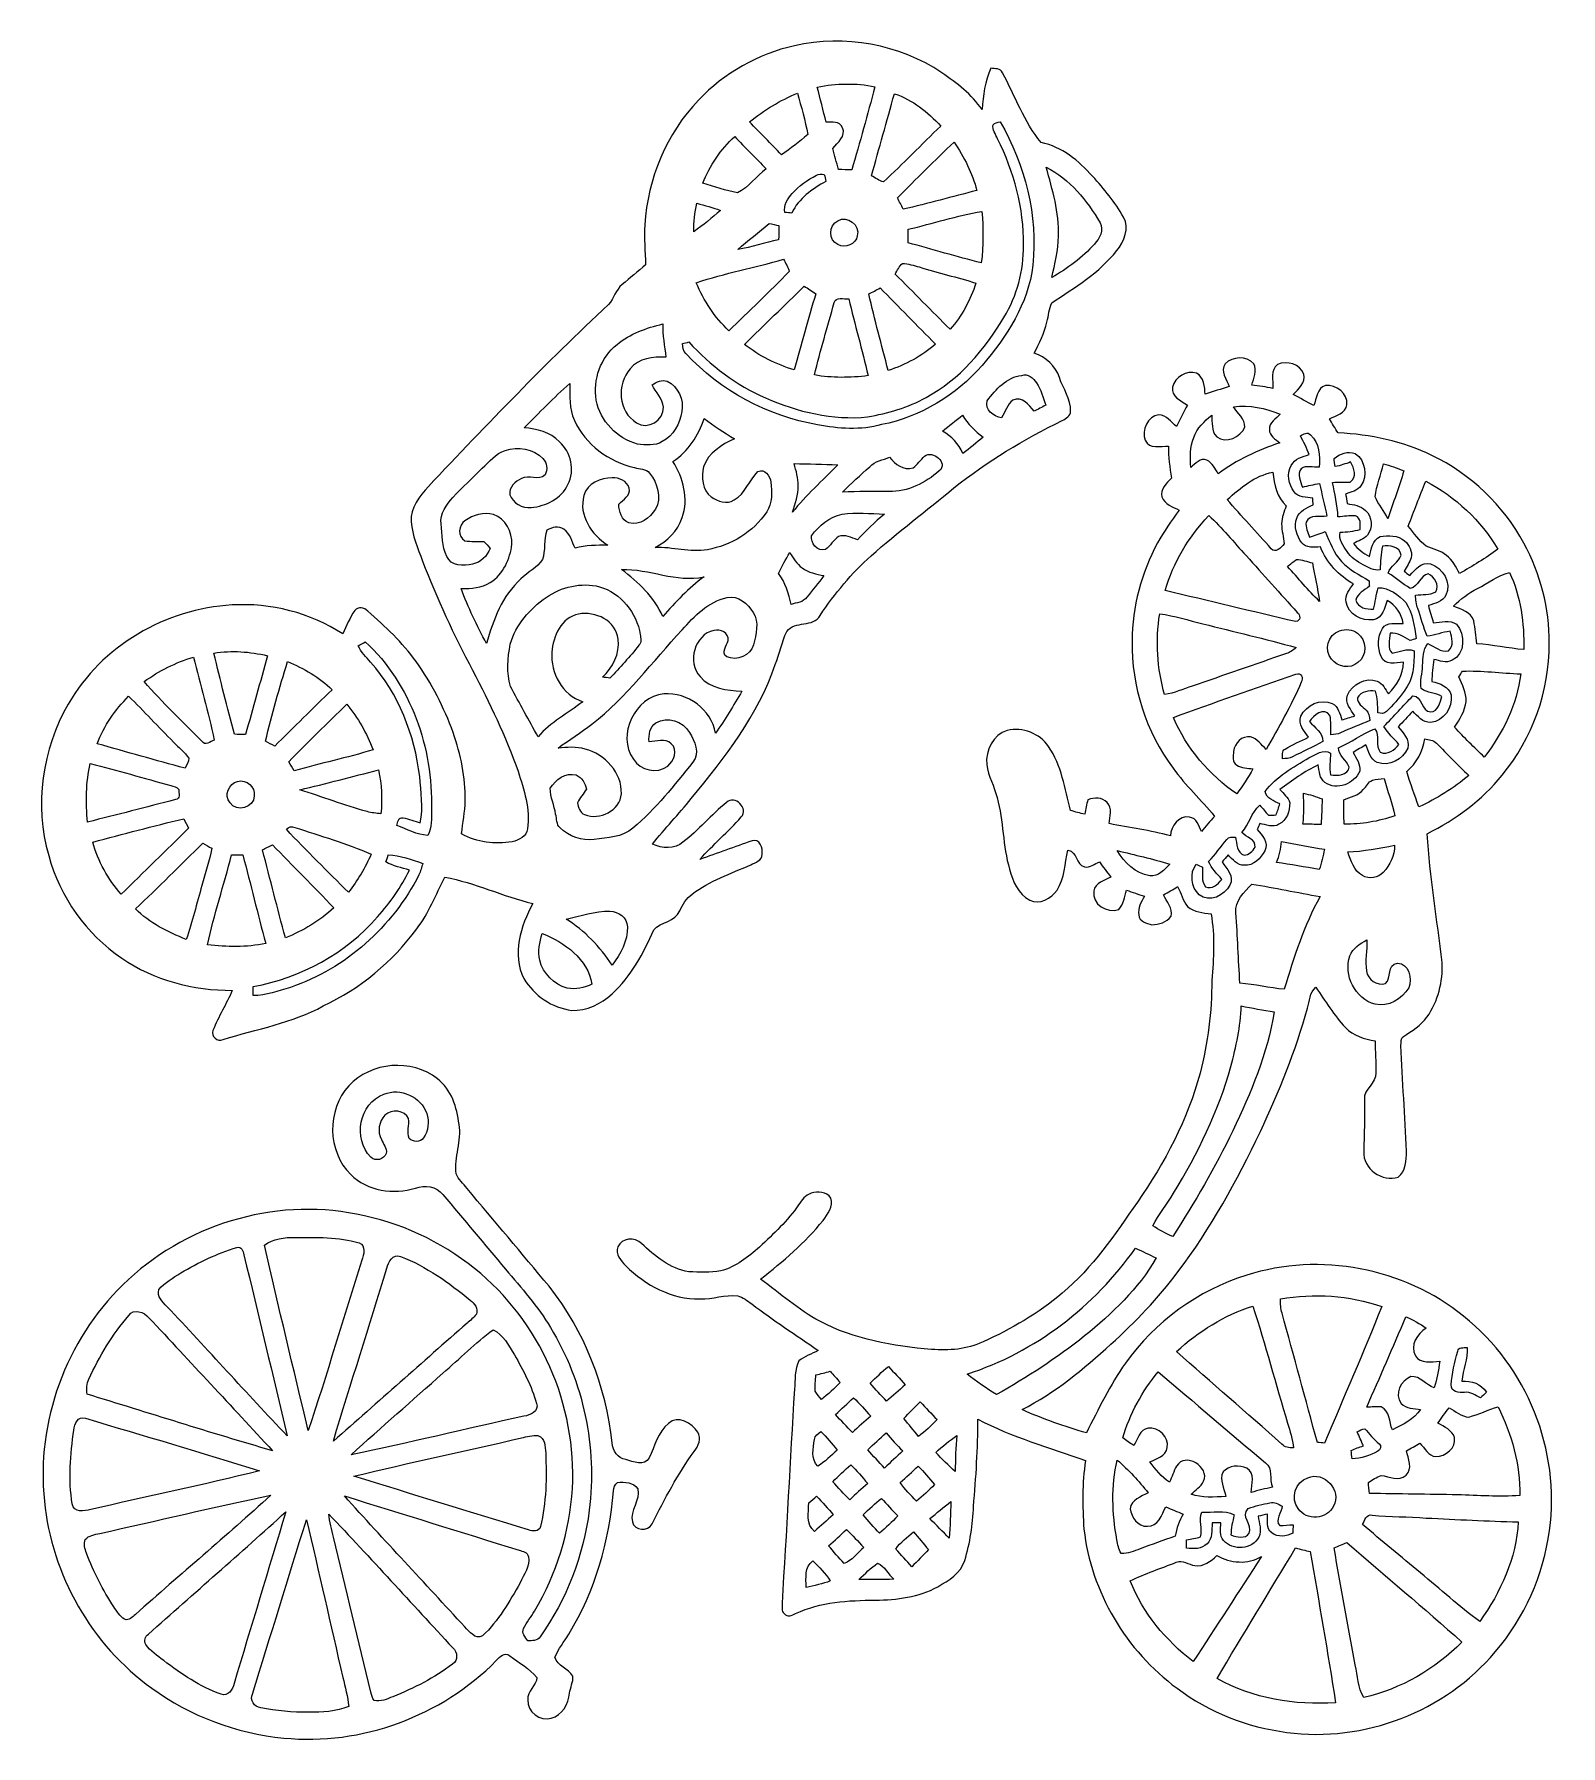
# Model space of a CAD drawing. Header units: centimetres. Extents: x -12 to 12, y -13.4 to 13.4.
import ezdxf

# ---------------------------------------------------------------- set-up
doc = ezdxf.new("R2010")
doc.units = ezdxf.units.CM
doc.header["$MEASUREMENT"] = 0
doc.layers.add('Camada 1', color=7, linetype='Continuous')

msp = doc.modelspace()

# ---------------------------------------------------------------- linework, layer by layer
at = {"layer": 'Camada 1', "color": 156}
for points, knots in [([(-0.0321, 13.25315), (0.75352, 13.43483), (1.61008, 13.27714), (2.28106, 12.82981), (2.28106, 12.82981), (2.51388, 12.66719), (2.74813, 12.49115), (2.90936, 12.25373), (2.90936, 12.25373), (2.92946, 12.47316), (2.9531, 12.69858), (3.0487, 12.90037), (3.0487, 12.90037), (3.11431, 12.89296), (3.19933, 12.90425), (3.23144, 12.83052), (3.23144, 12.83052), (3.42723, 12.46293), (3.56941, 12.06111), (3.83504, 11.73444), (3.83504, 11.73444), (4.16524, 11.67482), (4.42348, 11.4441), (4.64502, 11.20633), (4.64502, 11.20633), (4.82528, 11.00807), (4.99533, 10.79782), (5.12938, 10.56534), (5.12938, 10.56534), (5.23239, 10.38965), (5.13467, 10.18433), (5.02391, 10.03935), (5.02391, 10.03935), (4.7498, 9.69398), (4.36915, 9.45832), (4.00368, 9.22231), (4.00368, 9.22231), (3.96063, 9.12636), (3.95464, 9.01946), (3.92711, 8.91928), (3.92711, 8.91928), (3.88654, 8.74606), (3.80471, 8.58731), (3.72779, 8.42821), (3.72779, 8.42821), (3.91266, 8.37318), (4.06188, 8.23101), (4.12362, 8.04791), (4.12362, 8.04791), (4.18146, 7.87259), (4.30847, 7.71136), (4.29682, 7.5191), (4.29682, 7.5191), (4.30142, 7.4429), (4.22451, 7.40657), (4.16877, 7.37446), (4.16877, 7.37446), (3.56799, 7.0813), (2.99154, 6.73417), (2.46803, 6.31754), (2.46803, 6.31754), (2.03658, 5.95982), (1.58925, 5.62186), (1.16804, 5.25251), (1.16804, 5.25251), (0.86395, 4.97592), (0.59937, 4.65878), (0.37112, 4.31729), (0.37112, 4.31729), (0.26317, 4.12043), (-0.02892, 4.24144), (-0.15309, 4.0633), (-0.15309, 4.0633), (-0.236, 3.89924), (-0.26563, 3.71474), (-0.33338, 3.54436), (-0.33338, 3.54436), (-0.6043, 2.75166), (-1.12606, 2.08068), (-1.65347, 1.44251), (-1.65347, 1.44251), (-1.84925, 1.19873), (-2.0648, 0.97189), (-2.25989, 0.72777), (-2.25989, 0.72777), (-2.11313, 0.6551), (-1.91276, 0.64557), (-1.78187, 0.75671), (-1.78187, 0.75671), (-1.53458, 0.94368), (-1.3409, 1.18957), (-1.09819, 1.38182), (-1.09819, 1.38182), (-0.9726, 1.50953), (-0.73871, 1.28164), (-0.86888, 1.15393), (-0.86888, 1.15393), (-1.0728, 0.92075), (-1.30951, 0.7179), (-1.51765, 0.48823), (-1.51765, 0.48823), (-1.24424, 0.58525), (-0.97189, 0.68545), (-0.69744, 0.77927), (-0.69744, 0.77927), (-0.58137, 0.82303), (-0.52422, 0.66075), (-0.54044, 0.56938), (-0.54044, 0.56938), (-0.53939, 0.47096), (-0.64805, 0.44097), (-0.71861, 0.40252), (-0.71861, 0.40252), (-1.03258, 0.26704), (-1.36172, 0.15168), (-1.63759, -0.05574), (-1.63759, -0.05574), (-1.7272, -0.12276), (-1.78681, -0.21943), (-1.83268, -0.31962), (-1.83268, -0.31962), (-1.90394, -0.48965), (-2.12972, -0.49106), (-2.24189, -0.61701), (-2.24189, -0.61701), (-2.4003, -0.98424), (-2.59537, -1.34832), (-2.89453, -1.62102), (-2.89453, -1.62102), (-3.06528, -1.77765), (-3.29177, -1.89089), (-3.52777, -1.881), (-3.52777, -1.881), (-3.8354, -1.84255), (-4.11973, -1.6457), (-4.27848, -1.38253), (-4.27848, -1.38253), (-4.47145, -1.00224), (-4.32611, -0.55597), (-4.13702, -0.20425), (-4.13702, -0.20425), (-4.6055, -0.09313), (-5.04401, 0.12276), (-5.5185, 0.2092), (-5.5185, 0.2092), (-5.66208, -0.06278), (-5.7665, -0.35772), (-5.95948, -0.60147), (-5.95948, -0.60147), (-6.33764, -1.11865), (-6.84459, -1.53916), (-7.42526, -1.81115), (-7.42526, -1.81115), (-7.91386, -2.07892), (-8.46913, -2.17487), (-8.99689, -2.33644), (-8.99689, -2.33644), (-9.08614, -2.37949), (-9.19198, -2.29022), (-9.15564, -2.19569), (-9.15564, -2.19569), (-9.07097, -1.97872), (-8.94432, -1.78082), (-8.8526, -1.56703), (-8.8526, -1.56703), (-9.46255, -1.56915), (-10.08062, -1.40794), (-10.58757, -1.06221), (-10.58757, -1.06221), (-11.14354, -0.68333), (-11.55594, -0.10089), (-11.73303, 0.54785), (-11.73303, 0.54785), (-11.95987, 1.33879), (-11.83816, 2.21614), (-11.42506, 2.92522), (-11.42506, 2.92522), (-10.90647, 3.8368), (-9.89612, 4.42312), (-8.85542, 4.47993), (-8.85542, 4.47993), (-8.24935, 4.5166), (-7.63128, 4.35539), (-7.12045, 4.02554), (-7.12045, 4.02554), (-7.05801, 4.14796), (-7.01216, 4.28025), (-6.93173, 4.39208), (-6.93173, 4.39208), (-6.8834, 4.45876), (-6.77898, 4.43864), (-6.72889, 4.38396), (-6.72889, 4.38396), (-6.45195, 4.14443), (-6.18525, 3.88832), (-5.9683, 3.59197), (-5.9683, 3.59197), (-5.7224, 3.25049), (-5.53261, 2.87055), (-5.38692, 2.4765), (-5.38692, 2.4765), (-5.2712, 2.13325), (-5.18795, 1.77341), (-5.19923, 1.40899), (-5.19923, 1.40899), (-5.19818, 1.23401), (-5.2405, 1.06327), (-5.25463, 0.88935), (-5.25463, 0.88935), (-5.01509, 0.75388), (-4.73109, 0.71895), (-4.46193, 0.76446), (-4.46193, 0.76446), (-4.3568, 0.79058), (-4.23509, 0.84771), (-4.22027, 0.96838), (-4.22027, 0.96838), (-4.17795, 1.27706), (-4.27426, 1.5815), (-4.3702, 1.87113), (-4.3702, 1.87113), (-4.56035, 2.41899), (-4.81646, 2.94075), (-5.08175, 3.45581), (-5.08175, 3.45581), (-5.37986, 4.00931), (-5.63986, 4.58328), (-5.86916, 5.16854), (-5.86916, 5.16854), (-5.94359, 5.36892), (-6.02791, 5.57035), (-6.04767, 5.7852), (-6.04767, 5.7852), (-6.06107, 6.00533), (-5.91431, 6.1863), (-5.77497, 6.33942), (-5.77497, 6.33942), (-4.8581, 7.31485), (-3.92747, 8.27969), (-2.95027, 9.19514), (-2.95027, 9.19514), (-2.86561, 9.2904), (-2.83632, 9.4248), (-2.73578, 9.50806), (-2.73578, 9.50806), (-2.61584, 9.61354), (-2.48603, 9.70808), (-2.37067, 9.8192), (-2.37067, 9.8192), (-2.37031, 10.02806), (-2.39713, 10.23654), (-2.3823, 10.44539), (-2.3823, 10.44539), (-2.3361, 11.16824), (-2.04082, 11.87873), (-1.53704, 12.40225), (-1.53704, 12.40225), (-1.13383, 12.82559), (-0.60395, 13.12826), (-0.0321, 13.25315)], [0, 0, 0, 0, 0.01515152, 0.01515152, 0.01515152, 0.01515152, 0.03030303, 0.03030303, 0.03030303, 0.03030303, 0.04545455, 0.04545455, 0.04545455, 0.04545455, 0.06060606, 0.06060606, 0.06060606, 0.06060606, 0.07575758, 0.07575758, 0.07575758, 0.07575758, 0.09090909, 0.09090909, 0.09090909, 0.09090909, 0.10606061, 0.10606061, 0.10606061, 0.10606061, 0.12121212, 0.12121212, 0.12121212, 0.12121212, 0.13636364, 0.13636364, 0.13636364, 0.13636364, 0.15151515, 0.15151515, 0.15151515, 0.15151515, 0.16666667, 0.16666667, 0.16666667, 0.16666667, 0.18181818, 0.18181818, 0.18181818, 0.18181818, 0.1969697, 0.1969697, 0.1969697, 0.1969697, 0.21212121, 0.21212121, 0.21212121, 0.21212121, 0.22727273, 0.22727273, 0.22727273, 0.22727273, 0.24242424, 0.24242424, 0.24242424, 0.24242424, 0.25757576, 0.25757576, 0.25757576, 0.25757576, 0.27272727, 0.27272727, 0.27272727, 0.27272727, 0.28787879, 0.28787879, 0.28787879, 0.28787879, 0.3030303, 0.3030303, 0.3030303, 0.3030303, 0.31818182, 0.31818182, 0.31818182, 0.31818182, 0.33333333, 0.33333333, 0.33333333, 0.33333333, 0.34848485, 0.34848485, 0.34848485, 0.34848485, 0.36363636, 0.36363636, 0.36363636, 0.36363636, 0.37878788, 0.37878788, 0.37878788, 0.37878788, 0.39393939, 0.39393939, 0.39393939, 0.39393939, 0.40909091, 0.40909091, 0.40909091, 0.40909091, 0.42424242, 0.42424242, 0.42424242, 0.42424242, 0.43939394, 0.43939394, 0.43939394, 0.43939394, 0.45454545, 0.45454545, 0.45454545, 0.45454545, 0.46969697, 0.46969697, 0.46969697, 0.46969697, 0.48484848, 0.48484848, 0.48484848, 0.48484848, 0.5, 0.5, 0.5, 0.5, 0.51515152, 0.51515152, 0.51515152, 0.51515152, 0.53030303, 0.53030303, 0.53030303, 0.53030303, 0.54545455, 0.54545455, 0.54545455, 0.54545455, 0.56060606, 0.56060606, 0.56060606, 0.56060606, 0.57575758, 0.57575758, 0.57575758, 0.57575758, 0.59090909, 0.59090909, 0.59090909, 0.59090909, 0.60606061, 0.60606061, 0.60606061, 0.60606061, 0.62121212, 0.62121212, 0.62121212, 0.62121212, 0.63636364, 0.63636364, 0.63636364, 0.63636364, 0.65151515, 0.65151515, 0.65151515, 0.65151515, 0.66666667, 0.66666667, 0.66666667, 0.66666667, 0.68181818, 0.68181818, 0.68181818, 0.68181818, 0.6969697, 0.6969697, 0.6969697, 0.6969697, 0.71212121, 0.71212121, 0.71212121, 0.71212121, 0.72727273, 0.72727273, 0.72727273, 0.72727273, 0.74242424, 0.74242424, 0.74242424, 0.74242424, 0.75757576, 0.75757576, 0.75757576, 0.75757576, 0.77272727, 0.77272727, 0.77272727, 0.77272727, 0.78787879, 0.78787879, 0.78787879, 0.78787879, 0.8030303, 0.8030303, 0.8030303, 0.8030303, 0.81818182, 0.81818182, 0.81818182, 0.81818182, 0.83333333, 0.83333333, 0.83333333, 0.83333333, 0.84848485, 0.84848485, 0.84848485, 0.84848485, 0.86363636, 0.86363636, 0.86363636, 0.86363636, 0.87878788, 0.87878788, 0.87878788, 0.87878788, 0.89393939, 0.89393939, 0.89393939, 0.89393939, 0.90909091, 0.90909091, 0.90909091, 0.90909091, 0.92424242, 0.92424242, 0.92424242, 0.92424242, 0.93939394, 0.93939394, 0.93939394, 0.93939394, 0.95454545, 0.95454545, 0.95454545, 0.95454545, 0.96969697, 0.96969697, 0.96969697, 0.96969697, 1, 1, 1, 1]), ([(0.32561, 12.60581), (0.32561, 12.60581), (0.32561, 12.60581), (0.32561, 12.60581), (0.32561, 12.60581), (0.37007, 12.42165), (0.41945, 12.23891), (0.46319, 12.05441), (0.46319, 12.05441), (0.55386, 12.05335), (0.67663, 12.07487), (0.71825, 11.96869), (0.71825, 11.96869), (0.78458, 11.8364), (0.64169, 11.73585), (0.57009, 11.64378), (0.57009, 11.64378), (0.59796, 11.53265), (0.62688, 11.42188), (0.65722, 11.31146), (0.65722, 11.31146), (0.72636, 11.3104), (0.7955, 11.30864), (0.86535, 11.30582), (0.86535, 11.30582), (0.99484, 11.73868), (1.10983, 12.17576), (1.23013, 12.61109), (1.23013, 12.61109), (0.93274, 12.67248), (0.62264, 12.66542), (0.32561, 12.60581)], [0, 0, 0, 0, 0.11111111, 0.11111111, 0.11111111, 0.11111111, 0.22222222, 0.22222222, 0.22222222, 0.22222222, 0.33333333, 0.33333333, 0.33333333, 0.33333333, 0.44444444, 0.44444444, 0.44444444, 0.44444444, 0.55555556, 0.55555556, 0.55555556, 0.55555556, 0.66666667, 0.66666667, 0.66666667, 0.66666667, 0.77777778, 0.77777778, 0.77777778, 0.77777778, 1, 1, 1, 1]), ([(-0.73978, 12.06041), (-0.73978, 12.06041), (-0.73978, 12.06041), (-0.73978, 12.06041), (-0.73978, 12.06041), (-0.57643, 11.88437), (-0.40004, 11.72033), (-0.23777, 11.54253), (-0.23777, 11.54253), (-0.09243, 11.63954), (0.04268, 11.75032), (0.17709, 11.86144), (0.17709, 11.86144), (0.13582, 12.08051), (0.07338, 12.29501), (0.01376, 12.50984), (0.01376, 12.50984), (-0.25893, 12.39908), (-0.5087, 12.24174), (-0.73978, 12.06041)], [0, 0, 0, 0, 0.16666667, 0.16666667, 0.16666667, 0.16666667, 0.33333333, 0.33333333, 0.33333333, 0.33333333, 0.5, 0.5, 0.5, 0.5, 0.66666667, 0.66666667, 0.66666667, 0.66666667, 1, 1, 1, 1]), ([(1.53458, 12.50068), (1.53458, 12.50068), (1.53458, 12.50068), (1.53458, 12.50068), (1.53458, 12.50068), (1.41605, 12.07099), (1.29292, 11.64272), (1.17581, 11.21268), (1.17581, 11.21268), (1.23789, 11.18129), (1.29399, 11.12978), (1.36489, 11.11955), (1.36489, 11.11955), (1.67004, 11.4046), (1.96249, 11.70375), (2.26236, 11.99479), (2.26236, 11.99479), (2.05987, 12.21175), (1.82033, 12.40754), (1.53458, 12.50068)], [0, 0, 0, 0, 0.16666667, 0.16666667, 0.16666667, 0.16666667, 0.33333333, 0.33333333, 0.33333333, 0.33333333, 0.5, 0.5, 0.5, 0.5, 0.66666667, 0.66666667, 0.66666667, 0.66666667, 1, 1, 1, 1]), ([(3.08256, 12.01525), (3.08256, 12.01525), (3.08256, 12.01525), (3.08256, 12.01525), (3.08256, 12.01525), (3.06351, 11.93482), (3.12596, 11.86602), (3.15453, 11.79583), (3.15453, 11.79583), (3.40676, 11.27759), (3.57152, 10.70468), (3.55811, 10.12436), (3.55811, 10.12436), (3.56305, 9.7289), (3.46109, 9.32956), (3.25296, 8.99195), (3.25296, 8.99195), (2.95134, 8.48783), (2.55588, 8.01828), (2.03234, 7.73535), (2.03234, 7.73535), (1.74871, 7.5766), (1.43157, 7.49158), (1.11441, 7.4295), (1.11441, 7.4295), (0.56585, 7.37729), (0.01376, 7.50817), (-0.48682, 7.72795), (-0.48682, 7.72795), (-0.94721, 7.92762), (-1.35149, 8.23912), (-1.69087, 8.60601), (-1.69087, 8.60601), (-1.71555, 8.59931), (-1.76494, 8.58626), (-1.78964, 8.5799), (-1.78964, 8.5799), (-1.78681, 8.52382), (-1.78257, 8.46454), (-1.73672, 8.42504), (-1.73672, 8.42504), (-1.19732, 7.83766), (-0.45544, 7.44677), (0.32737, 7.30566), (0.32737, 7.30566), (0.65933, 7.2457), (1.00541, 7.21642), (1.33456, 7.30919), (1.33456, 7.30919), (1.94522, 7.43126), (2.50119, 7.76993), (2.90936, 8.23736), (2.90936, 8.23736), (3.29282, 8.68715), (3.63996, 9.20891), (3.70592, 9.81075), (3.70592, 9.81075), (3.79236, 10.59003), (3.57752, 11.38484), (3.1951, 12.06146), (3.1951, 12.06146), (3.15806, 12.0463), (3.10515, 12.053), (3.08256, 12.01525)], [0, 0, 0, 0, 0.05882353, 0.05882353, 0.05882353, 0.05882353, 0.11764706, 0.11764706, 0.11764706, 0.11764706, 0.17647059, 0.17647059, 0.17647059, 0.17647059, 0.23529412, 0.23529412, 0.23529412, 0.23529412, 0.29411765, 0.29411765, 0.29411765, 0.29411765, 0.35294118, 0.35294118, 0.35294118, 0.35294118, 0.41176471, 0.41176471, 0.41176471, 0.41176471, 0.47058824, 0.47058824, 0.47058824, 0.47058824, 0.52941176, 0.52941176, 0.52941176, 0.52941176, 0.58823529, 0.58823529, 0.58823529, 0.58823529, 0.64705882, 0.64705882, 0.64705882, 0.64705882, 0.70588235, 0.70588235, 0.70588235, 0.70588235, 0.76470588, 0.76470588, 0.76470588, 0.76470588, 0.82352941, 0.82352941, 0.82352941, 0.82352941, 0.88235294, 0.88235294, 0.88235294, 0.88235294, 1, 1, 1, 1]), ([(-1.4725, 11.09698), (-1.4725, 11.09698), (-1.4725, 11.09698), (-1.4725, 11.09698), (-1.4725, 11.09698), (-1.2901, 11.04723), (-1.11159, 10.97844), (-0.92499, 10.94705), (-0.92499, 10.94705), (-0.7493, 11.03065), (-0.635, 11.2088), (-0.47659, 11.3224), (-0.47659, 11.3224), (-0.63887, 11.4935), (-0.80785, 11.65859), (-0.97048, 11.82899), (-0.97048, 11.82899), (-1.19556, 11.63143), (-1.36031, 11.37319), (-1.4725, 11.09698)], [0, 0, 0, 0, 0.16666667, 0.16666667, 0.16666667, 0.16666667, 0.33333333, 0.33333333, 0.33333333, 0.33333333, 0.5, 0.5, 0.5, 0.5, 0.66666667, 0.66666667, 0.66666667, 0.66666667, 1, 1, 1, 1]), ([(1.58184, 10.86626), (1.58184, 10.86626), (1.58184, 10.86626), (1.58184, 10.86626), (1.58184, 10.86626), (1.6129, 10.8084), (1.64324, 10.75019), (1.67357, 10.69163), (1.67357, 10.69163), (2.06199, 10.77418), (2.44369, 10.88743), (2.82892, 10.98337), (2.82892, 10.98337), (2.7566, 11.25537), (2.62924, 11.51008), (2.47085, 11.74221), (2.47085, 11.74221), (2.16958, 11.4554), (1.87501, 11.16153), (1.58184, 10.86626)], [0, 0, 0, 0, 0.16666667, 0.16666667, 0.16666667, 0.16666667, 0.33333333, 0.33333333, 0.33333333, 0.33333333, 0.5, 0.5, 0.5, 0.5, 0.66666667, 0.66666667, 0.66666667, 0.66666667, 1, 1, 1, 1]), ([(3.91688, 11.34744), (3.91688, 11.34744), (3.91688, 11.34744), (3.91688, 11.34744), (3.91688, 11.34744), (4.01389, 10.99466), (4.12221, 10.6366), (4.10915, 10.26653), (4.10915, 10.26653), (4.10879, 10.04499), (4.04953, 9.8305), (4.00368, 9.61566), (4.00368, 9.61566), (4.24921, 9.75959), (4.4831, 9.93069), (4.67323, 10.14341), (4.67323, 10.14341), (4.75051, 10.2309), (4.8274, 10.36002), (4.76108, 10.47537), (4.76108, 10.47537), (4.5593, 10.82957), (4.28518, 11.15907), (3.91688, 11.34744)], [0, 0, 0, 0, 0.14285714, 0.14285714, 0.14285714, 0.14285714, 0.28571429, 0.28571429, 0.28571429, 0.28571429, 0.42857143, 0.42857143, 0.42857143, 0.42857143, 0.57142857, 0.57142857, 0.57142857, 0.57142857, 0.71428571, 0.71428571, 0.71428571, 0.71428571, 1, 1, 1, 1]), ([(0.31184, 11.22326), (0.31184, 11.22326), (0.31184, 11.22326), (0.31184, 11.22326), (0.31184, 11.22326), (0.17039, 11.14954), (0.03844, 11.05393), (-0.0695, 10.9354), (-0.0695, 10.9354), (-0.13828, 10.8532), (-0.21025, 10.75055), (-0.18204, 10.6373), (-0.18204, 10.6373), (-0.15558, 10.63554), (-0.10195, 10.63166), (-0.07513, 10.6299), (-0.07513, 10.6299), (0.03281, 10.85956), (0.24659, 11.00631), (0.46107, 11.1266), (0.46107, 11.1266), (0.45402, 11.16365), (0.4452, 11.19998), (0.43497, 11.23597), (0.43497, 11.23597), (0.3937, 11.2462), (0.34924, 11.24514), (0.31184, 11.22326)], [0, 0, 0, 0, 0.125, 0.125, 0.125, 0.125, 0.25, 0.25, 0.25, 0.25, 0.375, 0.375, 0.375, 0.375, 0.5, 0.5, 0.5, 0.5, 0.625, 0.625, 0.625, 0.625, 0.75, 0.75, 0.75, 0.75, 1, 1, 1, 1]), ([(-1.56562, 10.7837), (-1.56562, 10.7837), (-1.56562, 10.7837), (-1.56562, 10.7837), (-1.56562, 10.7837), (-1.59737, 10.63695), (-1.61254, 10.48702), (-1.61183, 10.33674), (-1.61183, 10.33674), (-1.46437, 10.43834), (-1.32856, 10.55511), (-1.19274, 10.67152), (-1.19274, 10.67152), (-1.3148, 10.71633), (-1.44073, 10.74878), (-1.56562, 10.7837)], [0, 0, 0, 0, 0.2, 0.2, 0.2, 0.2, 0.4, 0.4, 0.4, 0.4, 0.6, 0.6, 0.6, 0.6, 1, 1, 1, 1]), ([(0.64628, 10.5089), (0.64628, 10.5089), (0.64628, 10.5089), (0.64628, 10.5089), (0.64628, 10.5089), (0.49917, 10.44186), (0.50024, 10.19739), (0.64981, 10.13495), (0.64981, 10.13495), (0.76234, 10.06333), (0.93027, 10.14306), (0.95284, 10.27253), (0.95284, 10.27253), (1.00153, 10.43904), (0.79657, 10.60309), (0.64628, 10.5089)], [0, 0, 0, 0, 0.2, 0.2, 0.2, 0.2, 0.4, 0.4, 0.4, 0.4, 0.6, 0.6, 0.6, 0.6, 1, 1, 1, 1]), ([(1.7526, 10.37554), (1.7526, 10.37554), (1.7526, 10.37554), (1.7526, 10.37554), (1.7526, 10.37554), (1.75119, 10.30427), (1.74978, 10.23267), (1.74871, 10.16105), (1.74871, 10.16105), (2.13325, 10.06157), (2.51213, 9.94127), (2.89842, 9.84849), (2.89842, 9.84849), (2.93088, 10.1159), (2.92946, 10.38612), (2.90688, 10.65459), (2.90688, 10.65459), (2.516, 10.59038), (2.13854, 10.46373), (1.7526, 10.37554)], [0, 0, 0, 0, 0.16666667, 0.16666667, 0.16666667, 0.16666667, 0.33333333, 0.33333333, 0.33333333, 0.33333333, 0.5, 0.5, 0.5, 0.5, 0.66666667, 0.66666667, 0.66666667, 0.66666667, 1, 1, 1, 1]), ([(-0.92216, 10.05522), (-0.92216, 10.05522), (-0.92216, 10.05522), (-0.92216, 10.05522), (-0.92216, 10.05522), (-0.70626, 10.09543), (-0.496, 10.16105), (-0.28187, 10.21009), (-0.28187, 10.21009), (-0.27939, 10.28382), (-0.27763, 10.35755), (-0.27657, 10.43128), (-0.27657, 10.43128), (-0.32737, 10.44292), (-0.37818, 10.45491), (-0.42898, 10.46656), (-0.42898, 10.46656), (-0.5916, 10.32721), (-0.76517, 10.20127), (-0.92216, 10.05522)], [0, 0, 0, 0, 0.16666667, 0.16666667, 0.16666667, 0.16666667, 0.33333333, 0.33333333, 0.33333333, 0.33333333, 0.5, 0.5, 0.5, 0.5, 0.66666667, 0.66666667, 0.66666667, 0.66666667, 1, 1, 1, 1]), ([(-1.57302, 9.53629), (-1.57302, 9.53629), (-1.57302, 9.53629), (-1.57302, 9.53629), (-1.57302, 9.53629), (-1.45873, 9.25159), (-1.28235, 8.99406), (-1.06291, 8.77992), (-1.06291, 8.77992), (-0.7486, 9.09249), (-0.42157, 9.39306), (-0.11499, 9.71303), (-0.11499, 9.71303), (-0.13088, 9.78182), (-0.17251, 9.84108), (-0.20389, 9.90317), (-0.20389, 9.90317), (-0.65863, 9.77582), (-1.1243, 9.6841), (-1.57302, 9.53629)], [0, 0, 0, 0, 0.16666667, 0.16666667, 0.16666667, 0.16666667, 0.33333333, 0.33333333, 0.33333333, 0.33333333, 0.5, 0.5, 0.5, 0.5, 0.66666667, 0.66666667, 0.66666667, 0.66666667, 1, 1, 1, 1]), ([(1.54586, 9.67105), (1.54586, 9.67105), (1.54586, 9.67105), (1.54586, 9.67105), (1.54586, 9.67105), (1.83585, 9.38494), (2.11983, 9.09284), (2.40805, 8.80497), (2.40805, 8.80497), (2.59362, 9.01453), (2.72873, 9.26535), (2.81481, 9.53099), (2.81481, 9.53099), (2.51848, 9.61743), (2.22003, 9.69644), (1.92405, 9.78288), (1.92405, 9.78288), (1.83761, 9.80686), (1.75153, 9.83473), (1.66193, 9.84002), (1.66193, 9.84002), (1.60867, 9.79628), (1.58326, 9.72749), (1.54586, 9.67105)], [0, 0, 0, 0, 0.14285714, 0.14285714, 0.14285714, 0.14285714, 0.28571429, 0.28571429, 0.28571429, 0.28571429, 0.42857143, 0.42857143, 0.42857143, 0.42857143, 0.57142857, 0.57142857, 0.57142857, 0.57142857, 0.71428571, 0.71428571, 0.71428571, 0.71428571, 1, 1, 1, 1]), ([(0.11782, 9.48302), (0.11782, 9.48302), (0.11782, 9.48302), (0.11782, 9.48302), (0.11782, 9.48302), (-0.18873, 9.17257), (-0.5087, 8.87589), (-0.81774, 8.56791), (-0.81774, 8.56791), (-0.58596, 8.38552), (-0.31715, 8.25252), (-0.03527, 8.16715), (-0.03527, 8.16715), (0.07408, 8.5665), (0.17955, 8.96761), (0.30161, 9.36342), (0.30161, 9.36342), (0.24129, 9.40505), (0.17992, 9.44491), (0.11782, 9.48302)], [0, 0, 0, 0, 0.16666667, 0.16666667, 0.16666667, 0.16666667, 0.33333333, 0.33333333, 0.33333333, 0.33333333, 0.5, 0.5, 0.5, 0.5, 0.66666667, 0.66666667, 0.66666667, 0.66666667, 1, 1, 1, 1]), ([(1.13205, 9.3599), (1.13205, 9.3599), (1.13205, 9.3599), (1.13205, 9.3599), (1.13205, 9.3599), (1.22555, 8.95772), (1.33385, 8.55909), (1.43651, 8.15939), (1.43651, 8.15939), (1.70885, 8.24547), (1.96179, 8.38693), (2.18122, 8.56932), (2.18122, 8.56932), (1.89018, 8.86283), (1.60301, 9.16022), (1.31163, 9.45373), (1.31163, 9.45373), (1.25201, 9.42128), (1.19238, 9.38988), (1.13205, 9.3599)], [0, 0, 0, 0, 0.16666667, 0.16666667, 0.16666667, 0.16666667, 0.33333333, 0.33333333, 0.33333333, 0.33333333, 0.5, 0.5, 0.5, 0.5, 0.66666667, 0.66666667, 0.66666667, 0.66666667, 1, 1, 1, 1]), ([(0.5909, 9.22372), (0.5909, 9.22372), (0.5909, 9.22372), (0.5909, 9.22372), (0.5909, 9.22372), (0.48472, 8.84625), (0.37287, 8.46983), (0.2801, 8.08884), (0.2801, 8.08884), (0.55738, 8.03804), (0.84242, 8.04368), (1.12148, 8.0779), (1.12148, 8.0779), (1.02975, 8.48289), (0.91369, 8.88188), (0.81774, 9.28581), (0.81774, 9.28581), (0.74436, 9.27064), (0.61066, 9.32638), (0.5909, 9.22372)], [0, 0, 0, 0, 0.16666667, 0.16666667, 0.16666667, 0.16666667, 0.33333333, 0.33333333, 0.33333333, 0.33333333, 0.5, 0.5, 0.5, 0.5, 0.66666667, 0.66666667, 0.66666667, 0.66666667, 1, 1, 1, 1]), ([(-2.81657, 8.56721), (-2.81657, 8.56721), (-2.81657, 8.56721), (-2.81657, 8.56721), (-2.81657, 8.56721), (-3.07481, 8.36471), (-3.19617, 8.01369), (-3.14218, 7.69301), (-3.14218, 7.69301), (-3.08222, 7.36423), (-2.81586, 7.09117), (-2.4959, 7.00439), (-2.4959, 7.00439), (-2.36748, 6.98816), (-2.22355, 6.9723), (-2.10679, 7.04215), (-2.10679, 7.04215), (-1.93604, 7.13775), (-1.82703, 7.32367), (-1.79916, 7.51451), (-1.79916, 7.51451), (-1.76776, 7.69866), (-1.85525, 7.90786), (-2.02847, 7.99006), (-2.02847, 7.99006), (-2.11349, 8.02004), (-2.19604, 7.98018), (-2.26589, 7.93396), (-2.26589, 7.93396), (-2.21085, 7.81507), (-2.09797, 7.71877), (-2.0895, 7.58189), (-2.0895, 7.58189), (-2.07785, 7.37693), (-2.3368, 7.22171), (-2.50966, 7.33812), (-2.50966, 7.33812), (-2.79858, 7.51063), (-2.82892, 7.94208), (-2.60984, 8.18373), (-2.60984, 8.18373), (-2.47721, 8.3506), (-2.24861, 8.38305), (-2.04857, 8.36647), (-2.04857, 8.36647), (-2.0768, 8.53934), (-2.10043, 8.71361), (-2.09902, 8.88964), (-2.09902, 8.88964), (-2.35408, 8.82579), (-2.6116, 8.73794), (-2.81657, 8.56721)], [0, 0, 0, 0, 0.07142857, 0.07142857, 0.07142857, 0.07142857, 0.14285714, 0.14285714, 0.14285714, 0.14285714, 0.21428571, 0.21428571, 0.21428571, 0.21428571, 0.28571429, 0.28571429, 0.28571429, 0.28571429, 0.35714286, 0.35714286, 0.35714286, 0.35714286, 0.42857143, 0.42857143, 0.42857143, 0.42857143, 0.5, 0.5, 0.5, 0.5, 0.57142857, 0.57142857, 0.57142857, 0.57142857, 0.64285714, 0.64285714, 0.64285714, 0.64285714, 0.71428571, 0.71428571, 0.71428571, 0.71428571, 0.78571429, 0.78571429, 0.78571429, 0.78571429, 0.85714286, 0.85714286, 0.85714286, 0.85714286, 1, 1, 1, 1]), ([(6.72535, 8.26593), (6.84072, 8.37776), (7.06049, 8.3947), (7.17125, 8.26558), (7.17125, 8.26558), (7.22629, 8.15657), (7.17549, 8.03627), (7.14199, 7.92903), (7.14199, 7.92903), (7.25275, 7.91738), (7.36282, 7.89939), (7.47253, 7.87858), (7.47253, 7.87858), (7.47781, 8.00276), (7.42772, 8.16786), (7.54732, 8.25358), (7.54732, 8.25358), (7.69126, 8.31603), (7.90363, 8.26134), (7.95548, 8.10153), (7.95548, 8.10153), (7.99217, 7.96572), (7.87364, 7.87011), (7.79215, 7.78298), (7.79215, 7.78298), (7.89905, 7.72407), (8.00629, 7.66585), (8.11494, 7.60976), (8.11494, 7.60976), (8.15586, 7.72089), (8.16327, 7.88492), (8.29839, 7.92373), (8.29839, 7.92373), (8.46137, 7.93714), (8.65752, 7.80238), (8.63177, 7.62246), (8.63177, 7.62246), (8.61694, 7.48663), (8.46559, 7.44748), (8.36083, 7.40233), (8.36083, 7.40233), (8.40069, 7.32579), (8.44727, 7.25311), (8.49453, 7.18078), (8.49453, 7.18078), (9.00148, 7.1561), (9.50948, 7.04956), (9.96809, 6.8273), (9.96809, 6.8273), (10.57663, 6.53274), (11.08779, 6.04273), (11.41129, 5.449), (11.41129, 5.449), (11.66847, 4.96958), (11.81559, 4.4256), (11.80816, 3.87984), (11.80816, 3.87984), (11.81417, 3.1309), (11.5443, 2.38478), (11.0684, 1.80693), (11.0684, 1.80693), (10.75477, 1.41393), (10.33885, 1.11794), (9.89329, 0.8911), (9.89329, 0.8911), (9.93457, 0.21449), (10.04851, -0.45544), (10.1293, -1.12818), (10.1293, -1.12818), (10.14095, -1.42769), (10.06686, -1.73955), (9.89012, -1.98578), (9.89012, -1.98578), (9.79699, -2.11949), (9.6527, -2.20132), (9.52112, -2.29129), (9.52112, -2.29129), (9.46891, -2.31846), (9.48619, -2.38407), (9.48231, -2.43134), (9.48231, -2.43134), (9.49995, -2.98555), (9.5497, -3.53764), (9.56875, -4.09151), (9.56875, -4.09151), (9.56203, -4.23087), (9.56274, -4.40443), (9.43856, -4.4965), (9.43856, -4.4965), (9.19232, -4.58223), (8.87835, -4.36279), (8.89916, -4.09468), (8.89916, -4.09468), (8.90481, -3.82305), (8.91187, -3.55106), (8.90834, -3.27942), (8.90834, -3.27942), (8.89212, -3.1108), (9.09849, -3.02682), (9.08897, -2.85925), (9.08897, -2.85925), (9.08897, -2.69205), (9.07591, -2.52518), (9.07767, -2.35832), (9.07767, -2.35832), (8.90798, -2.33009), (8.73018, -2.28141), (8.60953, -2.15089), (8.60953, -2.15089), (8.43314, -1.95757), (8.29451, -1.7346), (8.1474, -1.5194), (8.1474, -1.5194), (8.04545, -1.59737), (8.05039, -1.73672), (8.01334, -1.84855), (8.01334, -1.84855), (7.83166, -2.516), (7.56813, -3.15806), (7.27569, -3.78388), (7.27569, -3.78388), (6.90633, -4.55012), (6.50134, -5.30542), (5.98275, -5.9824), (5.98275, -5.9824), (5.67336, -6.39655), (5.316, -6.77333), (4.93112, -7.11834), (4.93112, -7.11834), (4.50603, -7.50817), (4.05482, -7.88034), (3.53905, -8.14458), (3.53905, -8.14458), (3.86432, -8.29451), (4.20546, -8.40634), (4.54766, -8.51076), (4.54766, -8.51076), (4.73216, -8.13576), (4.923, -7.7604), (5.15937, -7.41469), (5.15937, -7.41469), (5.62151, -6.76627), (6.29884, -6.27097), (7.0612, -6.03708), (7.0612, -6.03708), (8.20914, -5.66844), (9.52994, -5.91925), (10.46444, -6.68055), (10.46444, -6.68055), (11.45821, -7.46441), (11.98879, -8.78733), (11.81064, -10.04076), (11.81064, -10.04076), (11.71575, -10.73962), (11.42223, -11.41341), (10.95974, -11.94752), (10.95974, -11.94752), (10.17622, -12.88238), (8.89987, -13.37486), (7.69126, -13.2094), (7.69126, -13.2094), (7.07143, -13.12827), (6.46923, -12.89332), (5.969, -12.51691), (5.969, -12.51691), (5.16995, -11.92883), (4.61892, -11.00701), (4.50814, -10.01854), (4.50814, -10.01854), (4.4838, -9.66116), (4.4764, -9.29957), (4.53284, -8.94467), (4.53284, -8.94467), (3.96451, -8.74182), (3.37855, -8.57815), (2.84373, -8.2931), (2.84373, -8.2931), (2.84514, -8.751), (2.81481, -9.20784), (2.776, -9.66364), (2.776, -9.66364), (2.76577, -9.95045), (2.72204, -10.23725), (2.63842, -10.51207), (2.63842, -10.51207), (2.57527, -10.71138), (2.38583, -10.82533), (2.21543, -10.92412), (2.21543, -10.92412), (1.9184, -11.09027), (1.57161, -11.13013), (1.23718, -11.1333), (1.23718, -11.1333), (0.81385, -11.13861), (0.37429, -11.16117), (-0.01447, -11.34568), (-0.01447, -11.34568), (-0.06914, -11.37072), (-0.14993, -11.40777), (-0.19437, -11.34568), (-0.19437, -11.34568), (-0.24377, -11.30582), (-0.22401, -11.23772), (-0.22789, -11.18376), (-0.22789, -11.18376), (-0.16016, -10.06474), (-0.09842, -8.94537), (-0.03493, -7.82637), (-0.03493, -7.82637), (-0.0141, -7.67785), (-0.04022, -7.51382), (0.03739, -7.37975), (0.03739, -7.37975), (0.12312, -7.30391), (0.24058, -7.27604), (0.33689, -7.21535), (0.33689, -7.21535), (-0.01093, -6.97406), (-0.36547, -6.74193), (-0.7045, -6.48757), (-0.7045, -6.48757), (-0.77328, -6.4389), (-0.83996, -6.37928), (-0.92357, -6.35952), (-0.92357, -6.35952), (-1.1236, -6.33236), (-1.31655, -6.4195), (-1.51659, -6.4082), (-1.51659, -6.4082), (-1.95791, -6.41631), (-2.37313, -6.19619), (-2.67794, -5.88822), (-2.67794, -5.88822), (-2.75519, -5.81166), (-2.85221, -5.70971), (-2.80317, -5.59152), (-2.80317, -5.59152), (-2.74496, -5.44829), (-2.53683, -5.43736), (-2.43382, -5.5379), (-2.43382, -5.5379), (-2.22108, -5.73263), (-1.9872, -5.93901), (-1.6905, -5.98134), (-1.6905, -5.98134), (-1.52364, -5.99052), (-1.35325, -5.99968), (-1.18779, -5.96971), (-1.18779, -5.96971), (-0.95284, -5.90797), (-0.75988, -5.74922), (-0.57962, -5.59364), (-0.57962, -5.59364), (-0.36371, -5.38551), (-0.13582, -5.18337), (0.0314, -4.93182), (0.0314, -4.93182), (0.0829, -4.85846), (0.1397, -4.77872), (0.2293, -4.74944), (0.2293, -4.74944), (0.33408, -4.71735), (0.47342, -4.72227), (0.53764, -4.82599), (0.53764, -4.82599), (0.58666, -4.95618), (0.48401, -5.07646), (0.41485, -5.17771), (0.41485, -5.17771), (0.13441, -5.52908), (-0.21307, -5.81978), (-0.56479, -6.09706), (-0.56479, -6.09706), (-0.25893, -6.32354), (0.02962, -6.57718), (0.36547, -6.75957), (0.36547, -6.75957), (0.90487, -7.04427), (1.51553, -7.14903), (2.11701, -7.2009), (2.11701, -7.2009), (2.38936, -7.221), (2.67404, -7.2016), (2.92488, -7.08413), (2.92488, -7.08413), (3.36585, -6.87775), (3.79801, -6.64033), (4.16594, -6.31754), (4.16594, -6.31754), (4.64855, -5.92172), (4.9918, -5.39396), (5.3474, -4.88879), (5.3474, -4.88879), (5.77497, -4.26966), (6.13867, -3.59587), (6.32989, -2.86419), (6.32989, -2.86419), (6.45476, -2.39041), (6.51298, -1.90041), (6.51544, -1.41076), (6.51544, -1.41076), (6.54473, -1.06398), (6.56307, -0.71296), (6.50346, -0.36829), (6.50346, -0.36829), (6.37645, -0.34642), (6.23427, -0.34325), (6.13339, -0.25259), (6.13339, -0.25259), (6.06, -0.1605), (6.03284, -0.04197), (5.97851, 0.06103), (5.97851, 0.06103), (5.90549, 0.01551), (5.8307, -0.02786), (5.75522, -0.06879), (5.75522, -0.06879), (5.80884, -0.17356), (5.90479, -0.27834), (5.87409, -0.40498), (5.87409, -0.40498), (5.80884, -0.50236), (5.68254, -0.53128), (5.57247, -0.53657), (5.57247, -0.53657), (5.49239, -0.51364), (5.37632, -0.48541), (5.36963, -0.38417), (5.36963, -0.38417), (5.34846, -0.27693), (5.40914, -0.18026), (5.45816, -0.09065), (5.45816, -0.09065), (5.36256, -0.06173), (5.26873, -0.0275), (5.17489, 0.00528), (5.17489, 0.00528), (5.14349, -0.09701), (5.13326, -0.21624), (5.05388, -0.29562), (5.05388, -0.29562), (4.87362, -0.36688), (4.62492, -0.21271), (4.66302, -0.00706), (4.66302, -0.00706), (4.68066, 0.12559), (4.83446, 0.15558), (4.93218, 0.21096), (4.93218, 0.21096), (4.86867, 0.28857), (4.808, 0.36829), (4.75085, 0.45084), (4.75085, 0.45084), (4.67676, 0.41485), (4.60375, 0.3563), (4.5159, 0.37041), (4.5159, 0.37041), (4.37585, 0.4071), (4.4076, 0.60995), (4.25732, 0.63217), (4.25732, 0.63217), (4.20229, 0.42403), (4.21111, 0.19085), (4.08622, 0.00669), (4.08622, 0.00669), (3.99486, -0.12488), (3.81458, -0.23424), (3.6569, -0.14993), (3.6569, -0.14993), (3.47239, -0.05997), (3.39443, 0.14781), (3.34151, 0.33301), (3.34151, 0.33301), (3.23356, 0.70026), (3.24696, 1.08902), (3.14713, 1.45767), (3.14713, 1.45767), (3.10198, 1.63335), (3.00672, 1.79422), (2.98343, 1.9759), (2.98343, 1.9759), (2.96262, 2.19569), (3.08256, 2.44439), (3.30517, 2.51001), (3.30517, 2.51001), (3.54541, 2.5714), (3.81494, 2.46345), (3.95286, 2.25848), (3.95286, 2.25848), (4.16065, 1.96391), (4.20546, 1.59666), (4.29753, 1.25659), (4.29753, 1.25659), (4.37056, 1.23225), (4.445, 1.21284), (4.52084, 1.19944), (4.52084, 1.19944), (4.53248, 1.27565), (4.54976, 1.35042), (4.57129, 1.42416), (4.57129, 1.42416), (4.67218, 1.45873), (4.79531, 1.46755), (4.87291, 1.37971), (4.87291, 1.37971), (4.96181, 1.2908), (4.91243, 1.15817), (4.90466, 1.04916), (4.90466, 1.04916), (5.22534, 0.98918), (5.54918, 0.94226), (5.86458, 0.85653), (5.86458, 0.85653), (5.86951, 1.00965), (5.99722, 1.18004), (6.16372, 1.15181), (6.16372, 1.15181), (6.27732, 1.13558), (6.31577, 1.01635), (6.35, 0.92321), (6.35, 0.92321), (6.41631, 1.00612), (6.48616, 1.0862), (6.55884, 1.16346), (6.55884, 1.16346), (6.34929, 1.42239), (6.10093, 1.64782), (5.9062, 1.91876), (5.9062, 1.91876), (5.48181, 2.4899), (5.25039, 3.20392), (5.26555, 3.91583), (5.26555, 3.91583), (5.26238, 4.45065), (5.40948, 4.98228), (5.66208, 5.45253), (5.66208, 5.45253), (5.75944, 5.63421), (5.88503, 5.79861), (6.0018, 5.9683), (6.0018, 5.9683), (5.90161, 6.0198), (5.7732, 6.06), (5.72981, 6.17502), (5.72981, 6.17502), (5.70371, 6.30025), (5.8039, 6.39022), (5.88222, 6.4703), (5.88222, 6.4703), (5.85645, 6.63575), (5.8307, 6.80191), (5.83564, 6.97018), (5.83564, 6.97018), (5.71287, 6.97583), (5.53154, 6.91797), (5.46981, 7.06437), (5.46981, 7.06437), (5.41231, 7.21818), (5.50509, 7.44573), (5.6843, 7.4623), (5.6843, 7.4623), (5.80248, 7.4609), (5.87516, 7.34871), (5.95877, 7.28062), (5.95877, 7.28062), (6.01274, 7.39315), (6.0713, 7.50359), (6.13092, 7.61364), (6.13092, 7.61364), (6.03425, 7.68561), (5.8688, 7.74946), (5.8995, 7.89905), (5.8995, 7.89905), (5.93619, 8.05003), (6.11962, 8.17315), (6.27308, 8.11636), (6.27308, 8.11636), (6.3948, 8.05391), (6.40009, 7.90398), (6.41173, 7.7851), (6.41173, 7.7851), (6.53591, 7.82813), (6.66114, 7.8694), (6.7878, 7.90609), (6.7878, 7.90609), (6.74863, 8.01934), (6.64033, 8.14881), (6.72535, 8.26593)], [0, 0, 0, 0, 0.00813008, 0.00813008, 0.00813008, 0.00813008, 0.01626016, 0.01626016, 0.01626016, 0.01626016, 0.02439024, 0.02439024, 0.02439024, 0.02439024, 0.03252033, 0.03252033, 0.03252033, 0.03252033, 0.04065041, 0.04065041, 0.04065041, 0.04065041, 0.04878049, 0.04878049, 0.04878049, 0.04878049, 0.05691057, 0.05691057, 0.05691057, 0.05691057, 0.06504065, 0.06504065, 0.06504065, 0.06504065, 0.07317073, 0.07317073, 0.07317073, 0.07317073, 0.08130081, 0.08130081, 0.08130081, 0.08130081, 0.08943089, 0.08943089, 0.08943089, 0.08943089, 0.09756098, 0.09756098, 0.09756098, 0.09756098, 0.10569106, 0.10569106, 0.10569106, 0.10569106, 0.11382114, 0.11382114, 0.11382114, 0.11382114, 0.12195122, 0.12195122, 0.12195122, 0.12195122, 0.1300813, 0.1300813, 0.1300813, 0.1300813, 0.13821138, 0.13821138, 0.13821138, 0.13821138, 0.14634146, 0.14634146, 0.14634146, 0.14634146, 0.15447154, 0.15447154, 0.15447154, 0.15447154, 0.16260163, 0.16260163, 0.16260163, 0.16260163, 0.17073171, 0.17073171, 0.17073171, 0.17073171, 0.17886179, 0.17886179, 0.17886179, 0.17886179, 0.18699187, 0.18699187, 0.18699187, 0.18699187, 0.19512195, 0.19512195, 0.19512195, 0.19512195, 0.20325203, 0.20325203, 0.20325203, 0.20325203, 0.21138211, 0.21138211, 0.21138211, 0.21138211, 0.2195122, 0.2195122, 0.2195122, 0.2195122, 0.22764228, 0.22764228, 0.22764228, 0.22764228, 0.23577236, 0.23577236, 0.23577236, 0.23577236, 0.24390244, 0.24390244, 0.24390244, 0.24390244, 0.25203252, 0.25203252, 0.25203252, 0.25203252, 0.2601626, 0.2601626, 0.2601626, 0.2601626, 0.26829268, 0.26829268, 0.26829268, 0.26829268, 0.27642276, 0.27642276, 0.27642276, 0.27642276, 0.28455285, 0.28455285, 0.28455285, 0.28455285, 0.29268293, 0.29268293, 0.29268293, 0.29268293, 0.30081301, 0.30081301, 0.30081301, 0.30081301, 0.30894309, 0.30894309, 0.30894309, 0.30894309, 0.31707317, 0.31707317, 0.31707317, 0.31707317, 0.32520325, 0.32520325, 0.32520325, 0.32520325, 0.33333333, 0.33333333, 0.33333333, 0.33333333, 0.34146341, 0.34146341, 0.34146341, 0.34146341, 0.3495935, 0.3495935, 0.3495935, 0.3495935, 0.35772358, 0.35772358, 0.35772358, 0.35772358, 0.36585366, 0.36585366, 0.36585366, 0.36585366, 0.37398374, 0.37398374, 0.37398374, 0.37398374, 0.38211382, 0.38211382, 0.38211382, 0.38211382, 0.3902439, 0.3902439, 0.3902439, 0.3902439, 0.39837398, 0.39837398, 0.39837398, 0.39837398, 0.40650407, 0.40650407, 0.40650407, 0.40650407, 0.41463415, 0.41463415, 0.41463415, 0.41463415, 0.42276423, 0.42276423, 0.42276423, 0.42276423, 0.43089431, 0.43089431, 0.43089431, 0.43089431, 0.43902439, 0.43902439, 0.43902439, 0.43902439, 0.44715447, 0.44715447, 0.44715447, 0.44715447, 0.45528455, 0.45528455, 0.45528455, 0.45528455, 0.46341463, 0.46341463, 0.46341463, 0.46341463, 0.47154472, 0.47154472, 0.47154472, 0.47154472, 0.4796748, 0.4796748, 0.4796748, 0.4796748, 0.48780488, 0.48780488, 0.48780488, 0.48780488, 0.49593496, 0.49593496, 0.49593496, 0.49593496, 0.50406504, 0.50406504, 0.50406504, 0.50406504, 0.51219512, 0.51219512, 0.51219512, 0.51219512, 0.5203252, 0.5203252, 0.5203252, 0.5203252, 0.52845528, 0.52845528, 0.52845528, 0.52845528, 0.53658537, 0.53658537, 0.53658537, 0.53658537, 0.54471545, 0.54471545, 0.54471545, 0.54471545, 0.55284553, 0.55284553, 0.55284553, 0.55284553, 0.56097561, 0.56097561, 0.56097561, 0.56097561, 0.56910569, 0.56910569, 0.56910569, 0.56910569, 0.57723577, 0.57723577, 0.57723577, 0.57723577, 0.58536585, 0.58536585, 0.58536585, 0.58536585, 0.59349593, 0.59349593, 0.59349593, 0.59349593, 0.60162602, 0.60162602, 0.60162602, 0.60162602, 0.6097561, 0.6097561, 0.6097561, 0.6097561, 0.61788618, 0.61788618, 0.61788618, 0.61788618, 0.62601626, 0.62601626, 0.62601626, 0.62601626, 0.63414634, 0.63414634, 0.63414634, 0.63414634, 0.64227642, 0.64227642, 0.64227642, 0.64227642, 0.6504065, 0.6504065, 0.6504065, 0.6504065, 0.65853659, 0.65853659, 0.65853659, 0.65853659, 0.66666667, 0.66666667, 0.66666667, 0.66666667, 0.67479675, 0.67479675, 0.67479675, 0.67479675, 0.68292683, 0.68292683, 0.68292683, 0.68292683, 0.69105691, 0.69105691, 0.69105691, 0.69105691, 0.69918699, 0.69918699, 0.69918699, 0.69918699, 0.70731707, 0.70731707, 0.70731707, 0.70731707, 0.71544715, 0.71544715, 0.71544715, 0.71544715, 0.72357724, 0.72357724, 0.72357724, 0.72357724, 0.73170732, 0.73170732, 0.73170732, 0.73170732, 0.7398374, 0.7398374, 0.7398374, 0.7398374, 0.74796748, 0.74796748, 0.74796748, 0.74796748, 0.75609756, 0.75609756, 0.75609756, 0.75609756, 0.76422764, 0.76422764, 0.76422764, 0.76422764, 0.77235772, 0.77235772, 0.77235772, 0.77235772, 0.7804878, 0.7804878, 0.7804878, 0.7804878, 0.78861789, 0.78861789, 0.78861789, 0.78861789, 0.79674797, 0.79674797, 0.79674797, 0.79674797, 0.80487805, 0.80487805, 0.80487805, 0.80487805, 0.81300813, 0.81300813, 0.81300813, 0.81300813, 0.82113821, 0.82113821, 0.82113821, 0.82113821, 0.82926829, 0.82926829, 0.82926829, 0.82926829, 0.83739837, 0.83739837, 0.83739837, 0.83739837, 0.84552846, 0.84552846, 0.84552846, 0.84552846, 0.85365854, 0.85365854, 0.85365854, 0.85365854, 0.86178862, 0.86178862, 0.86178862, 0.86178862, 0.8699187, 0.8699187, 0.8699187, 0.8699187, 0.87804878, 0.87804878, 0.87804878, 0.87804878, 0.88617886, 0.88617886, 0.88617886, 0.88617886, 0.89430894, 0.89430894, 0.89430894, 0.89430894, 0.90243902, 0.90243902, 0.90243902, 0.90243902, 0.91056911, 0.91056911, 0.91056911, 0.91056911, 0.91869919, 0.91869919, 0.91869919, 0.91869919, 0.92682927, 0.92682927, 0.92682927, 0.92682927, 0.93495935, 0.93495935, 0.93495935, 0.93495935, 0.94308943, 0.94308943, 0.94308943, 0.94308943, 0.95121951, 0.95121951, 0.95121951, 0.95121951, 0.95934959, 0.95934959, 0.95934959, 0.95934959, 0.96747967, 0.96747967, 0.96747967, 0.96747967, 0.97560976, 0.97560976, 0.97560976, 0.97560976, 0.98373984, 0.98373984, 0.98373984, 0.98373984, 1, 1, 1, 1]), ([(2.99225, 7.68419), (2.99225, 7.68419), (2.99225, 7.68419), (2.99225, 7.68419), (2.99225, 7.68419), (2.94393, 7.53745), (3.08997, 7.44078), (3.21415, 7.41608), (3.21415, 7.41608), (3.27518, 7.5078), (3.30376, 7.62494), (3.39443, 7.69408), (3.39443, 7.69408), (3.5373, 7.75545), (3.64878, 7.61929), (3.72568, 7.5184), (3.72568, 7.5184), (3.7867, 7.55049), (3.84774, 7.5826), (3.90913, 7.61471), (3.90913, 7.61471), (3.86644, 7.73289), (3.83329, 7.85705), (3.76555, 7.96431), (3.76555, 7.96431), (3.71544, 8.0398), (3.62902, 8.1153), (3.53236, 8.08284), (3.53236, 8.08284), (3.29494, 8.05602), (3.12561, 7.86448), (2.99225, 7.68419)], [0, 0, 0, 0, 0.11111111, 0.11111111, 0.11111111, 0.11111111, 0.22222222, 0.22222222, 0.22222222, 0.22222222, 0.33333333, 0.33333333, 0.33333333, 0.33333333, 0.44444444, 0.44444444, 0.44444444, 0.44444444, 0.55555556, 0.55555556, 0.55555556, 0.55555556, 0.66666667, 0.66666667, 0.66666667, 0.66666667, 0.77777778, 0.77777778, 0.77777778, 0.77777778, 1, 1, 1, 1]), ([(-4.27496, 7.25945), (-4.27496, 7.25945), (-4.27496, 7.25945), (-4.27496, 7.25945), (-4.27496, 7.25945), (-4.07423, 7.245), (-3.86257, 7.19137), (-3.71863, 7.04108), (-3.71863, 7.04108), (-3.53659, 6.8767), (-3.47239, 6.59129), (-3.58668, 6.37046), (-3.58668, 6.37046), (-3.68899, 6.14961), (-3.93206, 6.03074), (-4.16489, 6.00816), (-4.16489, 6.00816), (-4.30354, 5.99193), (-4.44994, 6.08047), (-4.49896, 6.2103), (-4.49896, 6.2103), (-4.51838, 6.32848), (-4.40972, 6.41631), (-4.31658, 6.46499), (-4.31658, 6.46499), (-4.20017, 6.52604), (-4.04707, 6.42338), (-3.94582, 6.51932), (-3.94582, 6.51932), (-3.90525, 6.60188), (-3.91089, 6.71405), (-3.98144, 6.77932), (-3.98144, 6.77932), (-4.12855, 6.93702), (-4.37161, 6.96877), (-4.56988, 6.90209), (-4.56988, 6.90209), (-4.72052, 6.85694), (-4.82177, 6.72889), (-4.93148, 6.62481), (-4.93148, 6.62481), (-5.08282, 6.4703), (-5.24651, 6.32777), (-5.39221, 6.16795), (-5.39221, 6.16795), (-5.49098, 6.0526), (-5.59788, 5.91431), (-5.57812, 5.75239), (-5.57812, 5.75239), (-5.55342, 5.58163), (-5.57283, 5.39855), (-5.48534, 5.24228), (-5.48534, 5.24228), (-5.42678, 5.08706), (-5.21828, 5.08952), (-5.08282, 5.12163), (-5.08282, 5.12163), (-4.95087, 5.14278), (-4.85846, 5.24968), (-4.80589, 5.36539), (-4.80589, 5.36539), (-4.83834, 5.40349), (-4.86833, 5.44405), (-4.90819, 5.47441), (-4.90819, 5.47441), (-5.00698, 5.48498), (-5.10716, 5.4677), (-5.20488, 5.48745), (-5.20488, 5.48745), (-5.32024, 5.54636), (-5.30789, 5.73863), (-5.20206, 5.80212), (-5.20206, 5.80212), (-5.07434, 5.89031), (-4.90748, 5.94642), (-4.75368, 5.89879), (-4.75368, 5.89879), (-4.56247, 5.83564), (-4.46229, 5.62256), (-4.46475, 5.43243), (-4.46475, 5.43243), (-4.49615, 5.2024), (-4.59809, 4.95969), (-4.80447, 4.83481), (-4.80447, 4.83481), (-4.9403, 4.74802), (-5.1047, 4.73357), (-5.26167, 4.73638), (-5.26167, 4.73638), (-5.15301, 4.43934), (-5.01543, 4.1543), (-4.8648, 3.87667), (-4.8648, 3.87667), (-4.75826, 4.24568), (-4.61892, 4.62633), (-4.32435, 4.88879), (-4.32435, 4.88879), (-4.22098, 4.99921), (-4.06717, 5.05919), (-3.98814, 5.19112), (-3.98814, 5.19112), (-3.93664, 5.33893), (-3.96875, 5.50367), (-3.91936, 5.65185), (-3.91936, 5.65185), (-3.84033, 5.69701), (-3.72921, 5.7291), (-3.65019, 5.66737), (-3.65019, 5.66737), (-3.54999, 5.60034), (-3.5246, 5.47441), (-3.47486, 5.37209), (-3.47486, 5.37209), (-3.30658, 5.41443), (-3.13265, 5.4176), (-2.96016, 5.41972), (-2.96016, 5.41972), (-3.21556, 5.57954), (-3.42547, 5.88715), (-3.3355, 6.1976), (-3.3355, 6.1976), (-3.28753, 6.39127), (-3.07162, 6.47064), (-2.89207, 6.47522), (-2.89207, 6.47522), (-2.7827, 6.47982), (-2.65923, 6.42654), (-2.62819, 6.31296), (-2.62819, 6.31296), (-2.59785, 6.19407), (-2.72238, 6.13304), (-2.79047, 6.06036), (-2.79047, 6.06036), (-2.78306, 5.94676), (-2.75307, 5.80813), (-2.62924, 5.76862), (-2.62924, 5.76862), (-2.45816, 5.71675), (-2.30011, 5.84975), (-2.21156, 5.98311), (-2.21156, 5.98311), (-2.11384, 6.16479), (-2.18015, 6.39621), (-2.30681, 6.54685), (-2.30681, 6.54685), (-2.36078, 6.62445), (-2.46274, 6.61141), (-2.54353, 6.63434), (-2.54353, 6.63434), (-2.94534, 6.72465), (-3.31294, 6.99805), (-3.48543, 7.37622), (-3.48543, 7.37622), (-3.56975, 7.55685), (-3.55952, 7.75935), (-3.55952, 7.95337), (-3.55952, 7.95337), (-3.8107, 7.73535), (-4.03718, 7.49123), (-4.27496, 7.25945)], [0, 0, 0, 0, 0.02439024, 0.02439024, 0.02439024, 0.02439024, 0.04878049, 0.04878049, 0.04878049, 0.04878049, 0.07317073, 0.07317073, 0.07317073, 0.07317073, 0.09756098, 0.09756098, 0.09756098, 0.09756098, 0.12195122, 0.12195122, 0.12195122, 0.12195122, 0.14634146, 0.14634146, 0.14634146, 0.14634146, 0.17073171, 0.17073171, 0.17073171, 0.17073171, 0.19512195, 0.19512195, 0.19512195, 0.19512195, 0.2195122, 0.2195122, 0.2195122, 0.2195122, 0.24390244, 0.24390244, 0.24390244, 0.24390244, 0.26829268, 0.26829268, 0.26829268, 0.26829268, 0.29268293, 0.29268293, 0.29268293, 0.29268293, 0.31707317, 0.31707317, 0.31707317, 0.31707317, 0.34146341, 0.34146341, 0.34146341, 0.34146341, 0.36585366, 0.36585366, 0.36585366, 0.36585366, 0.3902439, 0.3902439, 0.3902439, 0.3902439, 0.41463415, 0.41463415, 0.41463415, 0.41463415, 0.43902439, 0.43902439, 0.43902439, 0.43902439, 0.46341463, 0.46341463, 0.46341463, 0.46341463, 0.48780488, 0.48780488, 0.48780488, 0.48780488, 0.51219512, 0.51219512, 0.51219512, 0.51219512, 0.53658537, 0.53658537, 0.53658537, 0.53658537, 0.56097561, 0.56097561, 0.56097561, 0.56097561, 0.58536585, 0.58536585, 0.58536585, 0.58536585, 0.6097561, 0.6097561, 0.6097561, 0.6097561, 0.63414634, 0.63414634, 0.63414634, 0.63414634, 0.65853659, 0.65853659, 0.65853659, 0.65853659, 0.68292683, 0.68292683, 0.68292683, 0.68292683, 0.70731707, 0.70731707, 0.70731707, 0.70731707, 0.73170732, 0.73170732, 0.73170732, 0.73170732, 0.75609756, 0.75609756, 0.75609756, 0.75609756, 0.7804878, 0.7804878, 0.7804878, 0.7804878, 0.80487805, 0.80487805, 0.80487805, 0.80487805, 0.82926829, 0.82926829, 0.82926829, 0.82926829, 0.85365854, 0.85365854, 0.85365854, 0.85365854, 0.87804878, 0.87804878, 0.87804878, 0.87804878, 0.90243902, 0.90243902, 0.90243902, 0.90243902, 0.92682927, 0.92682927, 0.92682927, 0.92682927, 0.95121951, 0.95121951, 0.95121951, 0.95121951, 1, 1, 1, 1]), ([(6.8527, 7.59037), (6.8527, 7.59037), (6.8527, 7.59037), (6.8527, 7.59037), (6.8527, 7.59037), (6.91549, 7.48805), (7.03684, 7.39916), (7.03014, 7.26934), (7.03014, 7.26934), (6.96595, 7.11093), (6.7384, 7.00475), (6.59165, 7.11975), (6.59165, 7.11975), (6.50205, 7.20724), (6.52356, 7.34589), (6.51298, 7.45949), (6.51298, 7.45949), (6.39585, 7.36282), (6.28543, 7.25204), (6.23076, 7.1074), (6.23076, 7.1074), (6.16126, 6.96066), (6.18243, 6.7952), (6.18313, 6.63821), (6.18313, 6.63821), (6.25756, 6.69254), (6.33306, 6.79838), (6.43712, 6.75393), (6.43712, 6.75393), (6.52039, 6.7056), (6.56836, 6.61811), (6.61563, 6.53767), (6.61563, 6.53767), (6.90386, 6.7571), (7.23864, 6.90667), (7.57977, 7.02274), (7.57977, 7.02274), (7.51628, 7.08201), (7.41469, 7.13281), (7.41715, 7.23194), (7.41715, 7.23194), (7.40657, 7.34447), (7.52298, 7.40092), (7.58859, 7.47253), (7.58859, 7.47253), (7.35682, 7.56954), (7.10388, 7.62), (6.8527, 7.59037)], [0, 0, 0, 0, 0.07692308, 0.07692308, 0.07692308, 0.07692308, 0.15384615, 0.15384615, 0.15384615, 0.15384615, 0.23076923, 0.23076923, 0.23076923, 0.23076923, 0.30769231, 0.30769231, 0.30769231, 0.30769231, 0.38461538, 0.38461538, 0.38461538, 0.38461538, 0.46153846, 0.46153846, 0.46153846, 0.46153846, 0.53846154, 0.53846154, 0.53846154, 0.53846154, 0.61538462, 0.61538462, 0.61538462, 0.61538462, 0.69230769, 0.69230769, 0.69230769, 0.69230769, 0.76923077, 0.76923077, 0.76923077, 0.76923077, 0.84615385, 0.84615385, 0.84615385, 0.84615385, 1, 1, 1, 1]), ([(-1.93886, 6.73099), (-1.93886, 6.73099), (-1.93886, 6.73099), (-1.93886, 6.73099), (-1.93886, 6.73099), (-1.78047, 6.47171), (-1.68485, 6.14644), (-1.79599, 5.85011), (-1.79599, 5.85011), (-1.85878, 5.63808), (-2.02952, 5.48075), (-2.22074, 5.38127), (-2.22074, 5.38127), (-1.94451, 5.39396), (-1.67252, 5.29519), (-1.397, 5.3474), (-1.397, 5.3474), (-1.02799, 5.41406), (-0.67875, 5.62468), (-0.46918, 5.93901), (-0.46918, 5.93901), (-0.37677, 6.07589), (-0.38664, 6.25122), (-0.40323, 6.40785), (-0.40323, 6.40785), (-0.41768, 6.50205), (-0.49847, 6.62515), (-0.60783, 6.57331), (-0.60783, 6.57331), (-0.74648, 6.43712), (-0.80115, 6.22545), (-0.98, 6.12775), (-0.98, 6.12775), (-1.09431, 6.05437), (-1.23859, 6.1041), (-1.34055, 6.17573), (-1.34055, 6.17573), (-1.48271, 6.28368), (-1.49647, 6.48864), (-1.45873, 6.64986), (-1.45873, 6.64986), (-1.38394, 6.86859), (-1.17333, 6.99381), (-0.97613, 7.08871), (-0.97613, 7.08871), (-1.14087, 7.18397), (-1.29645, 7.29297), (-1.44814, 7.40726), (-1.44814, 7.40726), (-1.54128, 7.14021), (-1.69932, 6.88903), (-1.93886, 6.73099)], [0, 0, 0, 0, 0.07142857, 0.07142857, 0.07142857, 0.07142857, 0.14285714, 0.14285714, 0.14285714, 0.14285714, 0.21428571, 0.21428571, 0.21428571, 0.21428571, 0.28571429, 0.28571429, 0.28571429, 0.28571429, 0.35714286, 0.35714286, 0.35714286, 0.35714286, 0.42857143, 0.42857143, 0.42857143, 0.42857143, 0.5, 0.5, 0.5, 0.5, 0.57142857, 0.57142857, 0.57142857, 0.57142857, 0.64285714, 0.64285714, 0.64285714, 0.64285714, 0.71428571, 0.71428571, 0.71428571, 0.71428571, 0.78571429, 0.78571429, 0.78571429, 0.78571429, 0.85714286, 0.85714286, 0.85714286, 0.85714286, 1, 1, 1, 1]), ([(2.2874, 7.20794), (2.2874, 7.20794), (2.2874, 7.20794), (2.2874, 7.20794), (2.2874, 7.20794), (2.42958, 7.12823), (2.54353, 7.00829), (2.60879, 6.85765), (2.60879, 6.85765), (2.71709, 6.9416), (2.82575, 7.02522), (2.92981, 7.11482), (2.92981, 7.11482), (2.79788, 7.20372), (2.68357, 7.31838), (2.60385, 7.45666), (2.60385, 7.45666), (2.49695, 7.37551), (2.39148, 7.29261), (2.2874, 7.20794)], [0, 0, 0, 0, 0.16666667, 0.16666667, 0.16666667, 0.16666667, 0.33333333, 0.33333333, 0.33333333, 0.33333333, 0.5, 0.5, 0.5, 0.5, 0.66666667, 0.66666667, 0.66666667, 0.66666667, 1, 1, 1, 1]), ([(7.90363, 7.13527), (7.90363, 7.13527), (7.90363, 7.13527), (7.90363, 7.13527), (7.90363, 7.13527), (7.95231, 7.03826), (8.00664, 6.94372), (8.04121, 6.84001), (8.04121, 6.84001), (7.9382, 6.80437), (7.81015, 6.77932), (7.76111, 6.66891), (7.76111, 6.66891), (7.67891, 6.53873), (7.72688, 6.37329), (7.8052, 6.25369), (7.8052, 6.25369), (7.87293, 6.16303), (7.99816, 6.17573), (8.098, 6.15597), (8.098, 6.15597), (8.09941, 6.12069), (8.10153, 6.08541), (8.10436, 6.05013), (8.10436, 6.05013), (8.00381, 6.00569), (7.88423, 5.95736), (7.8493, 5.842), (7.8493, 5.842), (7.79003, 5.71324), (7.84754, 5.56472), (7.92514, 5.45711), (7.92514, 5.45711), (7.9957, 5.36892), (8.11776, 5.38551), (8.2176, 5.39009), (8.2176, 5.39009), (8.31708, 5.14208), (8.5044, 4.93606), (8.73972, 4.81012), (8.73972, 4.81012), (8.67833, 4.72756), (8.59683, 4.6369), (8.61976, 4.52508), (8.61976, 4.52508), (8.65433, 4.33634), (8.86848, 4.22239), (9.04875, 4.24744), (9.04875, 4.24744), (9.19373, 4.27177), (9.22231, 4.43476), (9.26747, 4.54907), (9.26747, 4.54907), (9.40469, 4.47286), (9.48972, 4.3441), (9.51723, 4.19064), (9.51723, 4.19064), (9.40717, 4.18217), (9.26076, 4.2238), (9.1902, 4.11161), (9.1902, 4.11161), (9.10836, 3.98144), (9.11859, 3.80965), (9.16869, 3.66923), (9.16869, 3.66923), (9.22689, 3.52918), (9.40293, 3.57152), (9.52041, 3.58104), (9.52041, 3.58104), (9.52324, 3.38596), (9.41563, 3.21944), (9.2858, 3.08397), (9.2858, 3.08397), (9.235, 3.15665), (9.19797, 3.25049), (9.10978, 3.28541), (9.10978, 3.28541), (8.92774, 3.3528), (8.71536, 3.23603), (8.64129, 3.06422), (8.64129, 3.06422), (8.59613, 2.94181), (8.70055, 2.8388), (8.75595, 2.73931), (8.75595, 2.73931), (8.6882, 2.71814), (8.62117, 2.69628), (8.55345, 2.67616), (8.55345, 2.67616), (8.52382, 2.77035), (8.50018, 2.88361), (8.40493, 2.9337), (8.40493, 2.9337), (8.22184, 3.01449), (7.99146, 2.91429), (7.91316, 2.73437), (7.91316, 2.73437), (7.86587, 2.60772), (7.96325, 2.49907), (8.03134, 2.40383), (8.03134, 2.40383), (7.90751, 2.34314), (7.78016, 2.28917), (7.66268, 2.21684), (7.66268, 2.21684), (7.60764, 2.18968), (7.63235, 2.11632), (7.62105, 2.06833), (7.62105, 2.06833), (7.67467, 2.0694), (7.73148, 2.06621), (7.77909, 2.09656), (7.77909, 2.09656), (7.93715, 2.17945), (8.10153, 2.25036), (8.25605, 2.33961), (8.25605, 2.33961), (8.26206, 2.4825), (8.12411, 2.55269), (8.04579, 2.65112), (8.04579, 2.65112), (8.10823, 2.75132), (8.27369, 2.88183), (8.36648, 2.74672), (8.36648, 2.74672), (8.39045, 2.64759), (8.376, 2.54423), (8.38305, 2.44298), (8.38305, 2.44298), (8.43455, 2.44792), (8.48888, 2.44722), (8.53546, 2.47368), (8.53546, 2.47368), (8.68398, 2.54776), (8.84237, 2.59856), (8.9923, 2.66912), (8.9923, 2.66912), (8.98243, 2.72555), (8.98701, 2.794), (8.93375, 2.82999), (8.93375, 2.82999), (8.88612, 2.88924), (8.78662, 2.93404), (8.79863, 3.0219), (8.79863, 3.0219), (8.85754, 3.12278), (8.97607, 3.14571), (9.08368, 3.12844), (9.08368, 3.12844), (9.11506, 3.018), (9.11577, 2.903), (9.11895, 2.7894), (9.11895, 2.7894), (9.16515, 2.78236), (9.21773, 2.76365), (9.253, 2.80811), (9.253, 2.80811), (9.35955, 2.90264), (9.44667, 3.01766), (9.53452, 3.12914), (9.53452, 3.12914), (9.67458, 3.30694), (9.69468, 3.544), (9.68657, 3.76202), (9.68657, 3.76202), (9.57085, 3.80787), (9.45868, 3.74261), (9.34578, 3.72321), (9.34578, 3.72321), (9.25688, 3.79411), (9.30945, 3.93805), (9.31192, 4.03754), (9.31192, 4.03754), (9.43081, 4.052), (9.52712, 3.97544), (9.62483, 3.92041), (9.62483, 3.92041), (9.64881, 3.92852), (9.69644, 3.94475), (9.72043, 3.95286), (9.72043, 3.95286), (9.69291, 4.14548), (9.66611, 4.34974), (9.56062, 4.51696), (9.56062, 4.51696), (9.44455, 4.63373), (9.29922, 4.75402), (9.12566, 4.75085), (9.12566, 4.75085), (9.09177, 4.64114), (9.08085, 4.52649), (9.05191, 4.41537), (9.05191, 4.41537), (8.9415, 4.41042), (8.81274, 4.43301), (8.77322, 4.55295), (8.77322, 4.55295), (8.7951, 4.66231), (8.90763, 4.70817), (8.9856, 4.77273), (8.9856, 4.77273), (8.98489, 4.79424), (8.98384, 4.83799), (8.98313, 4.85951), (8.98313, 4.85951), (8.83462, 4.9544), (8.66634, 5.02601), (8.54991, 5.16325), (8.54991, 5.16325), (8.42044, 5.29132), (8.3707, 5.47158), (8.29132, 5.63033), (8.29132, 5.63033), (8.20914, 5.60175), (8.1287, 5.56965), (8.04545, 5.54531), (8.04545, 5.54531), (8.02145, 5.62186), (7.97913, 5.69841), (7.99535, 5.78097), (7.99535, 5.78097), (8.0532, 5.91078), (8.21124, 5.85223), (8.32131, 5.8734), (8.32131, 5.8734), (8.28604, 6.04448), (8.24018, 6.21312), (8.20561, 6.38457), (8.20561, 6.38457), (8.11423, 6.37222), (8.02534, 6.34858), (7.93537, 6.33024), (7.93537, 6.33024), (7.90609, 6.42126), (7.84754, 6.52709), (7.91491, 6.61634), (7.91491, 6.61634), (7.99606, 6.67914), (8.10648, 6.63222), (8.20032, 6.64316), (8.20032, 6.64316), (8.21195, 6.81813), (8.20208, 7.0238), (8.06131, 7.14869), (8.06131, 7.14869), (8.01616, 7.20936), (7.95443, 7.1515), (7.90363, 7.13527)], [0, 0, 0, 0, 0.01587302, 0.01587302, 0.01587302, 0.01587302, 0.03174603, 0.03174603, 0.03174603, 0.03174603, 0.04761905, 0.04761905, 0.04761905, 0.04761905, 0.06349206, 0.06349206, 0.06349206, 0.06349206, 0.07936508, 0.07936508, 0.07936508, 0.07936508, 0.0952381, 0.0952381, 0.0952381, 0.0952381, 0.11111111, 0.11111111, 0.11111111, 0.11111111, 0.12698413, 0.12698413, 0.12698413, 0.12698413, 0.14285714, 0.14285714, 0.14285714, 0.14285714, 0.15873016, 0.15873016, 0.15873016, 0.15873016, 0.17460317, 0.17460317, 0.17460317, 0.17460317, 0.19047619, 0.19047619, 0.19047619, 0.19047619, 0.20634921, 0.20634921, 0.20634921, 0.20634921, 0.22222222, 0.22222222, 0.22222222, 0.22222222, 0.23809524, 0.23809524, 0.23809524, 0.23809524, 0.25396825, 0.25396825, 0.25396825, 0.25396825, 0.26984127, 0.26984127, 0.26984127, 0.26984127, 0.28571429, 0.28571429, 0.28571429, 0.28571429, 0.3015873, 0.3015873, 0.3015873, 0.3015873, 0.31746032, 0.31746032, 0.31746032, 0.31746032, 0.33333333, 0.33333333, 0.33333333, 0.33333333, 0.34920635, 0.34920635, 0.34920635, 0.34920635, 0.36507937, 0.36507937, 0.36507937, 0.36507937, 0.38095238, 0.38095238, 0.38095238, 0.38095238, 0.3968254, 0.3968254, 0.3968254, 0.3968254, 0.41269841, 0.41269841, 0.41269841, 0.41269841, 0.42857143, 0.42857143, 0.42857143, 0.42857143, 0.44444444, 0.44444444, 0.44444444, 0.44444444, 0.46031746, 0.46031746, 0.46031746, 0.46031746, 0.47619048, 0.47619048, 0.47619048, 0.47619048, 0.49206349, 0.49206349, 0.49206349, 0.49206349, 0.50793651, 0.50793651, 0.50793651, 0.50793651, 0.52380952, 0.52380952, 0.52380952, 0.52380952, 0.53968254, 0.53968254, 0.53968254, 0.53968254, 0.55555556, 0.55555556, 0.55555556, 0.55555556, 0.57142857, 0.57142857, 0.57142857, 0.57142857, 0.58730159, 0.58730159, 0.58730159, 0.58730159, 0.6031746, 0.6031746, 0.6031746, 0.6031746, 0.61904762, 0.61904762, 0.61904762, 0.61904762, 0.63492063, 0.63492063, 0.63492063, 0.63492063, 0.65079365, 0.65079365, 0.65079365, 0.65079365, 0.66666667, 0.66666667, 0.66666667, 0.66666667, 0.68253968, 0.68253968, 0.68253968, 0.68253968, 0.6984127, 0.6984127, 0.6984127, 0.6984127, 0.71428571, 0.71428571, 0.71428571, 0.71428571, 0.73015873, 0.73015873, 0.73015873, 0.73015873, 0.74603175, 0.74603175, 0.74603175, 0.74603175, 0.76190476, 0.76190476, 0.76190476, 0.76190476, 0.77777778, 0.77777778, 0.77777778, 0.77777778, 0.79365079, 0.79365079, 0.79365079, 0.79365079, 0.80952381, 0.80952381, 0.80952381, 0.80952381, 0.82539683, 0.82539683, 0.82539683, 0.82539683, 0.84126984, 0.84126984, 0.84126984, 0.84126984, 0.85714286, 0.85714286, 0.85714286, 0.85714286, 0.87301587, 0.87301587, 0.87301587, 0.87301587, 0.88888889, 0.88888889, 0.88888889, 0.88888889, 0.9047619, 0.9047619, 0.9047619, 0.9047619, 0.92063492, 0.92063492, 0.92063492, 0.92063492, 0.93650794, 0.93650794, 0.93650794, 0.93650794, 0.95238095, 0.95238095, 0.95238095, 0.95238095, 0.96825397, 0.96825397, 0.96825397, 0.96825397, 1, 1, 1, 1]), ([(2.00695, 6.8146), (2.00695, 6.8146), (2.00695, 6.8146), (2.00695, 6.8146), (2.00695, 6.8146), (1.94486, 6.75534), (1.89652, 6.68197), (1.82774, 6.62939), (1.82774, 6.62939), (1.68205, 6.59095), (1.5434, 6.68479), (1.46015, 6.79767), (1.46015, 6.79767), (1.3522, 6.75815), (1.23084, 6.73488), (1.14757, 6.64951), (1.14757, 6.64951), (1.00541, 6.51615), (0.85514, 6.39092), (0.72073, 6.2491), (0.72073, 6.2491), (0.96307, 6.26497), (1.2058, 6.25827), (1.44885, 6.25792), (1.44885, 6.25792), (1.74201, 6.25403), (2.02106, 6.39339), (2.23801, 6.58247), (2.23801, 6.58247), (2.3869, 6.71159), (2.13359, 6.91444), (2.00695, 6.8146)], [0, 0, 0, 0, 0.11111111, 0.11111111, 0.11111111, 0.11111111, 0.22222222, 0.22222222, 0.22222222, 0.22222222, 0.33333333, 0.33333333, 0.33333333, 0.33333333, 0.44444444, 0.44444444, 0.44444444, 0.44444444, 0.55555556, 0.55555556, 0.55555556, 0.55555556, 0.66666667, 0.66666667, 0.66666667, 0.66666667, 0.77777778, 0.77777778, 0.77777778, 0.77777778, 1, 1, 1, 1]), ([(8.43173, 6.77932), (8.43173, 6.77932), (8.43173, 6.77932), (8.43173, 6.77932), (8.43173, 6.77932), (8.43597, 6.74722), (8.44479, 6.68372), (8.44902, 6.65198), (8.44902, 6.65198), (8.53227, 6.66679), (8.61201, 6.69466), (8.69138, 6.72324), (8.69138, 6.72324), (8.74713, 6.62481), (8.79439, 6.49181), (8.68715, 6.40785), (8.68715, 6.40785), (8.59437, 6.39797), (8.50087, 6.41561), (8.40846, 6.40184), (8.40846, 6.40184), (8.44303, 6.22335), (8.48535, 6.04626), (8.49383, 5.86386), (8.49383, 5.86386), (8.58555, 5.86458), (8.67692, 5.88644), (8.76899, 5.87762), (8.76899, 5.87762), (8.85754, 5.84588), (8.84307, 5.74075), (8.84344, 5.66596), (8.84344, 5.66596), (8.74077, 5.63386), (8.63389, 5.62609), (8.52733, 5.62222), (8.52733, 5.62222), (8.49982, 5.50757), (8.57849, 5.41019), (8.63528, 5.31883), (8.63528, 5.31883), (8.69526, 5.22534), (8.79122, 5.16431), (8.88646, 5.1114), (8.88646, 5.1114), (8.96937, 5.06623), (9.05756, 5.01402), (9.15634, 5.03166), (9.15634, 5.03166), (9.16057, 5.15584), (9.16622, 5.28038), (9.19056, 5.40278), (9.19056, 5.40278), (9.29886, 5.4176), (9.47101, 5.39784), (9.48265, 5.26133), (9.48265, 5.26133), (9.44774, 5.14702), (9.3165, 5.09693), (9.28193, 4.98086), (9.28193, 4.98086), (9.40011, 4.90502), (9.50595, 4.81012), (9.62837, 4.74062), (9.62837, 4.74062), (9.75747, 4.76532), (9.77969, 4.94488), (9.90776, 4.96675), (9.90776, 4.96675), (10.01112, 4.92407), (10.08837, 4.79178), (10.02629, 4.687), (10.02629, 4.687), (9.9314, 4.63055), (9.81604, 4.64996), (9.71125, 4.63479), (9.71125, 4.63479), (9.71091, 4.56211), (9.72043, 4.49014), (9.74724, 4.42207), (9.74724, 4.42207), (9.79945, 4.27955), (9.83192, 4.12996), (9.89471, 3.99097), (9.89471, 3.99097), (10.01713, 4.00437), (10.13142, 4.05448), (10.25455, 4.06681), (10.25455, 4.06681), (10.27994, 3.96662), (10.32191, 3.84104), (10.22667, 3.76202), (10.22667, 3.76202), (10.10673, 3.73133), (10.00724, 3.83363), (9.90247, 3.87385), (9.90247, 3.87385), (9.82203, 3.77718), (9.83156, 3.64666), (9.82203, 3.52918), (9.82203, 3.52918), (9.82591, 3.40888), (9.76982, 3.28612), (9.80015, 3.1683), (9.80015, 3.1683), (9.89365, 3.09597), (10.02312, 3.10409), (10.12437, 3.04375), (10.12437, 3.04375), (10.09438, 2.95098), (10.06581, 2.81269), (9.94798, 2.80105), (9.94798, 2.80105), (9.79874, 2.80599), (9.81674, 3.05505), (9.66964, 3.05328), (9.66964, 3.05328), (9.51406, 2.89842), (9.37012, 2.73156), (9.21561, 2.57527), (9.21561, 2.57527), (9.27347, 2.46486), (9.37083, 2.38478), (9.45091, 2.29164), (9.45091, 2.29164), (9.37789, 2.20944), (9.27522, 2.11596), (9.15704, 2.16887), (9.15704, 2.16887), (9.07308, 2.27259), (9.15246, 2.42569), (9.07345, 2.53612), (9.07345, 2.53612), (8.87129, 2.46062), (8.70055, 2.32304), (8.50123, 2.24084), (8.50123, 2.24084), (8.50864, 2.11561), (8.62576, 2.0447), (8.66844, 1.93569), (8.66844, 1.93569), (8.65611, 1.80516), (8.47865, 1.79775), (8.37635, 1.81256), (8.37635, 1.81256), (8.35447, 1.92617), (8.3753, 2.04045), (8.3774, 2.1544), (8.3774, 2.1544), (8.26487, 2.22849), (8.14139, 2.12901), (8.03875, 2.08314), (8.03875, 2.08314), (7.79039, 1.93498), (7.52897, 1.78681), (7.35012, 1.55363), (7.35012, 1.55363), (7.37763, 1.43898), (7.4877, 1.40475), (7.58225, 1.36031), (7.58225, 1.36031), (7.56391, 1.3014), (7.54308, 1.24319), (7.52157, 1.18497), (7.52157, 1.18497), (7.49194, 1.18356), (7.43232, 1.18075), (7.40233, 1.17934), (7.40233, 1.17934), (7.35787, 1.23367), (7.31307, 1.28763), (7.2651, 1.33843), (7.2651, 1.33843), (7.13775, 1.2199), (7.09577, 1.04174), (6.98712, 0.9084), (6.98712, 0.9084), (7.05448, 0.83538), (7.20936, 0.80327), (7.19242, 0.68085), (7.19242, 0.68085), (7.15997, 0.6177), (7.09719, 0.5595), (7.02344, 0.5535), (7.02344, 0.5535), (6.90068, 0.58985), (6.9102, 0.738), (6.8834, 0.83855), (6.8834, 0.83855), (6.83682, 0.83361), (6.77932, 0.84842), (6.7504, 0.80081), (6.7504, 0.80081), (6.65339, 0.68721), (6.56836, 0.56339), (6.46394, 0.45578), (6.46394, 0.45578), (6.50909, 0.34571), (6.59799, 0.26492), (6.67066, 0.17356), (6.67066, 0.17356), (6.60822, 0.09877), (6.51932, 0.00847), (6.41314, 0.05961), (6.41314, 0.05961), (6.34612, 0.14887), (6.36975, 0.26246), (6.37046, 0.36512), (6.37046, 0.36512), (6.34505, 0.37711), (6.29391, 0.40111), (6.2685, 0.41275), (6.2685, 0.41275), (6.16444, 0.2734), (6.18701, 0.04974), (6.31647, -0.06667), (6.31647, -0.06667), (6.47488, -0.20214), (6.71476, -0.07725), (6.79908, 0.08395), (6.79908, 0.08395), (6.87105, 0.22014), (6.7458, 0.34254), (6.6749, 0.44803), (6.6749, 0.44803), (6.70665, 0.48436), (6.73876, 0.52105), (6.77121, 0.55703), (6.77121, 0.55703), (6.84247, 0.48965), (6.91161, 0.39017), (7.02274, 0.39828), (7.02274, 0.39828), (7.16986, 0.3824), (7.28345, 0.50729), (7.34764, 0.62476), (7.34764, 0.62476), (7.41115, 0.75177), (7.30744, 0.86854), (7.227, 0.95603), (7.227, 0.95603), (7.23935, 0.98743), (7.2524, 1.01881), (7.2651, 1.05021), (7.2651, 1.05021), (7.36389, 1.03611), (7.4736, 0.97825), (7.56813, 1.03823), (7.56813, 1.03823), (7.6902, 1.09889), (7.74135, 1.2467), (7.7364, 1.37583), (7.7364, 1.37583), (7.71384, 1.46227), (7.63975, 1.5187), (7.58331, 1.58221), (7.58331, 1.58221), (7.77487, 1.72507), (7.96783, 1.86901), (8.18515, 1.97131), (8.18515, 1.97131), (8.20067, 1.87571), (8.20101, 1.75682), (8.28993, 1.69545), (8.28993, 1.69545), (8.47231, 1.55999), (8.7503, 1.67393), (8.83425, 1.87147), (8.83425, 1.87147), (8.85331, 1.9812), (8.78028, 2.07291), (8.73125, 2.16358), (8.73125, 2.16358), (8.79756, 2.2052), (8.86495, 2.24613), (8.93234, 2.28599), (8.93234, 2.28599), (8.97008, 2.1851), (8.99688, 2.05668), (9.10836, 2.01083), (9.10836, 2.01083), (9.29323, 1.9364), (9.51583, 2.05563), (9.58708, 2.23414), (9.58708, 2.23414), (9.62377, 2.36889), (9.51652, 2.47473), (9.43645, 2.5668), (9.43645, 2.5668), (9.51511, 2.64724), (9.5899, 2.73156), (9.66576, 2.81481), (9.66576, 2.81481), (9.74336, 2.73685), (9.82486, 2.63031), (9.94762, 2.6356), (9.94762, 2.6356), (10.15223, 2.65219), (10.29158, 2.87126), (10.27041, 3.06458), (10.27041, 3.06458), (10.23443, 3.20357), (10.08732, 3.25049), (9.96385, 3.27766), (9.96385, 3.27766), (9.96914, 3.39478), (9.98361, 3.51084), (9.99701, 3.62691), (9.99701, 3.62691), (10.09015, 3.60785), (10.1914, 3.55776), (10.28276, 3.61173), (10.28276, 3.61173), (10.49231, 3.70945), (10.49479, 4.02132), (10.3519, 4.17688), (10.3519, 4.17688), (10.24819, 4.26013), (10.10813, 4.20616), (9.98926, 4.20051), (9.98926, 4.20051), (9.9628, 4.29012), (9.93598, 4.37938), (9.91234, 4.46933), (9.91234, 4.46933), (10.01041, 4.50778), (10.13777, 4.5272), (10.18575, 4.63515), (10.18575, 4.63515), (10.27994, 4.82528), (10.13707, 5.06659), (9.9455, 5.12692), (9.9455, 5.12692), (9.80334, 5.1629), (9.70562, 5.03378), (9.62271, 4.94135), (9.62271, 4.94135), (9.59167, 4.96427), (9.56098, 4.98722), (9.53028, 5.01015), (9.53028, 5.01015), (9.57155, 5.07824), (9.61777, 5.1449), (9.64247, 5.22145), (9.64247, 5.22145), (9.66504, 5.32129), (9.61284, 5.41972), (9.53981, 5.48428), (9.53981, 5.48428), (9.43468, 5.57318), (9.28334, 5.57883), (9.15458, 5.55201), (9.15458, 5.55201), (9.03216, 5.49875), (9.0177, 5.35445), (8.98666, 5.24157), (8.98666, 5.24157), (8.89141, 5.29307), (8.80356, 5.35798), (8.739, 5.44547), (8.739, 5.44547), (8.81238, 5.4864), (8.89916, 5.51144), (8.95702, 5.57564), (8.95702, 5.57564), (9.04416, 5.68783), (9.0304, 5.86705), (8.92598, 5.96335), (8.92598, 5.96335), (8.85189, 6.04237), (8.73794, 6.05155), (8.63811, 6.07024), (8.63811, 6.07024), (8.63035, 6.12034), (8.62224, 6.17044), (8.61413, 6.22053), (8.61413, 6.22053), (8.69914, 6.25122), (8.79827, 6.27167), (8.85472, 6.34929), (8.85472, 6.34929), (8.95948, 6.50346), (8.92457, 6.75181), (8.76545, 6.85694), (8.76545, 6.85694), (8.64693, 6.89715), (8.52523, 6.85446), (8.43173, 6.77932)], [0, 0, 0, 0, 0.01020408, 0.01020408, 0.01020408, 0.01020408, 0.02040816, 0.02040816, 0.02040816, 0.02040816, 0.03061224, 0.03061224, 0.03061224, 0.03061224, 0.04081633, 0.04081633, 0.04081633, 0.04081633, 0.05102041, 0.05102041, 0.05102041, 0.05102041, 0.06122449, 0.06122449, 0.06122449, 0.06122449, 0.07142857, 0.07142857, 0.07142857, 0.07142857, 0.08163265, 0.08163265, 0.08163265, 0.08163265, 0.09183673, 0.09183673, 0.09183673, 0.09183673, 0.10204082, 0.10204082, 0.10204082, 0.10204082, 0.1122449, 0.1122449, 0.1122449, 0.1122449, 0.12244898, 0.12244898, 0.12244898, 0.12244898, 0.13265306, 0.13265306, 0.13265306, 0.13265306, 0.14285714, 0.14285714, 0.14285714, 0.14285714, 0.15306122, 0.15306122, 0.15306122, 0.15306122, 0.16326531, 0.16326531, 0.16326531, 0.16326531, 0.17346939, 0.17346939, 0.17346939, 0.17346939, 0.18367347, 0.18367347, 0.18367347, 0.18367347, 0.19387755, 0.19387755, 0.19387755, 0.19387755, 0.20408163, 0.20408163, 0.20408163, 0.20408163, 0.21428571, 0.21428571, 0.21428571, 0.21428571, 0.2244898, 0.2244898, 0.2244898, 0.2244898, 0.23469388, 0.23469388, 0.23469388, 0.23469388, 0.24489796, 0.24489796, 0.24489796, 0.24489796, 0.25510204, 0.25510204, 0.25510204, 0.25510204, 0.26530612, 0.26530612, 0.26530612, 0.26530612, 0.2755102, 0.2755102, 0.2755102, 0.2755102, 0.28571429, 0.28571429, 0.28571429, 0.28571429, 0.29591837, 0.29591837, 0.29591837, 0.29591837, 0.30612245, 0.30612245, 0.30612245, 0.30612245, 0.31632653, 0.31632653, 0.31632653, 0.31632653, 0.32653061, 0.32653061, 0.32653061, 0.32653061, 0.33673469, 0.33673469, 0.33673469, 0.33673469, 0.34693878, 0.34693878, 0.34693878, 0.34693878, 0.35714286, 0.35714286, 0.35714286, 0.35714286, 0.36734694, 0.36734694, 0.36734694, 0.36734694, 0.37755102, 0.37755102, 0.37755102, 0.37755102, 0.3877551, 0.3877551, 0.3877551, 0.3877551, 0.39795918, 0.39795918, 0.39795918, 0.39795918, 0.40816327, 0.40816327, 0.40816327, 0.40816327, 0.41836735, 0.41836735, 0.41836735, 0.41836735, 0.42857143, 0.42857143, 0.42857143, 0.42857143, 0.43877551, 0.43877551, 0.43877551, 0.43877551, 0.44897959, 0.44897959, 0.44897959, 0.44897959, 0.45918367, 0.45918367, 0.45918367, 0.45918367, 0.46938776, 0.46938776, 0.46938776, 0.46938776, 0.47959184, 0.47959184, 0.47959184, 0.47959184, 0.48979592, 0.48979592, 0.48979592, 0.48979592, 0.5, 0.5, 0.5, 0.5, 0.51020408, 0.51020408, 0.51020408, 0.51020408, 0.52040816, 0.52040816, 0.52040816, 0.52040816, 0.53061224, 0.53061224, 0.53061224, 0.53061224, 0.54081633, 0.54081633, 0.54081633, 0.54081633, 0.55102041, 0.55102041, 0.55102041, 0.55102041, 0.56122449, 0.56122449, 0.56122449, 0.56122449, 0.57142857, 0.57142857, 0.57142857, 0.57142857, 0.58163265, 0.58163265, 0.58163265, 0.58163265, 0.59183673, 0.59183673, 0.59183673, 0.59183673, 0.60204082, 0.60204082, 0.60204082, 0.60204082, 0.6122449, 0.6122449, 0.6122449, 0.6122449, 0.62244898, 0.62244898, 0.62244898, 0.62244898, 0.63265306, 0.63265306, 0.63265306, 0.63265306, 0.64285714, 0.64285714, 0.64285714, 0.64285714, 0.65306122, 0.65306122, 0.65306122, 0.65306122, 0.66326531, 0.66326531, 0.66326531, 0.66326531, 0.67346939, 0.67346939, 0.67346939, 0.67346939, 0.68367347, 0.68367347, 0.68367347, 0.68367347, 0.69387755, 0.69387755, 0.69387755, 0.69387755, 0.70408163, 0.70408163, 0.70408163, 0.70408163, 0.71428571, 0.71428571, 0.71428571, 0.71428571, 0.7244898, 0.7244898, 0.7244898, 0.7244898, 0.73469388, 0.73469388, 0.73469388, 0.73469388, 0.74489796, 0.74489796, 0.74489796, 0.74489796, 0.75510204, 0.75510204, 0.75510204, 0.75510204, 0.76530612, 0.76530612, 0.76530612, 0.76530612, 0.7755102, 0.7755102, 0.7755102, 0.7755102, 0.78571429, 0.78571429, 0.78571429, 0.78571429, 0.79591837, 0.79591837, 0.79591837, 0.79591837, 0.80612245, 0.80612245, 0.80612245, 0.80612245, 0.81632653, 0.81632653, 0.81632653, 0.81632653, 0.82653061, 0.82653061, 0.82653061, 0.82653061, 0.83673469, 0.83673469, 0.83673469, 0.83673469, 0.84693878, 0.84693878, 0.84693878, 0.84693878, 0.85714286, 0.85714286, 0.85714286, 0.85714286, 0.86734694, 0.86734694, 0.86734694, 0.86734694, 0.87755102, 0.87755102, 0.87755102, 0.87755102, 0.8877551, 0.8877551, 0.8877551, 0.8877551, 0.89795918, 0.89795918, 0.89795918, 0.89795918, 0.90816327, 0.90816327, 0.90816327, 0.90816327, 0.91836735, 0.91836735, 0.91836735, 0.91836735, 0.92857143, 0.92857143, 0.92857143, 0.92857143, 0.93877551, 0.93877551, 0.93877551, 0.93877551, 0.94897959, 0.94897959, 0.94897959, 0.94897959, 0.95918367, 0.95918367, 0.95918367, 0.95918367, 0.96938776, 0.96938776, 0.96938776, 0.96938776, 0.97959184, 0.97959184, 0.97959184, 0.97959184, 1, 1, 1, 1]), ([(-0.03739, 6.69748), (-0.03739, 6.69748), (-0.03739, 6.69748), (-0.03739, 6.69748), (-0.03739, 6.69748), (-0.00811, 6.58354), (0.02892, 6.46888), (0.02716, 6.34965), (0.02716, 6.34965), (0.03069, 6.20572), (-0.02329, 6.06989), (-0.06526, 5.93441), (-0.06526, 5.93441), (0.14887, 6.20323), (0.4064, 6.43254), (0.64557, 6.67807), (0.64557, 6.67807), (0.41804, 6.69288), (0.19015, 6.69042), (-0.03739, 6.69748)], [0, 0, 0, 0, 0.16666667, 0.16666667, 0.16666667, 0.16666667, 0.33333333, 0.33333333, 0.33333333, 0.33333333, 0.5, 0.5, 0.5, 0.5, 0.66666667, 0.66666667, 0.66666667, 0.66666667, 1, 1, 1, 1]), ([(6.75569, 6.13409), (6.75569, 6.13409), (6.75569, 6.13409), (6.75569, 6.13409), (6.75569, 6.13409), (6.98041, 5.87199), (7.21747, 5.62081), (7.44607, 5.36256), (7.44607, 5.36256), (7.50639, 5.28355), (7.60801, 5.38127), (7.64821, 5.43806), (7.64821, 5.43806), (7.64611, 5.54389), (7.60659, 5.64549), (7.60976, 5.75168), (7.60976, 5.75168), (7.61083, 5.85011), (7.6475, 5.94289), (7.68244, 6.03355), (7.68244, 6.03355), (7.53392, 6.17078), (7.48982, 6.36975), (7.47112, 6.56271), (7.47112, 6.56271), (7.18925, 6.50768), (6.96524, 6.31825), (6.75569, 6.13409)], [0, 0, 0, 0, 0.125, 0.125, 0.125, 0.125, 0.25, 0.25, 0.25, 0.25, 0.375, 0.375, 0.375, 0.375, 0.5, 0.5, 0.5, 0.5, 0.625, 0.625, 0.625, 0.625, 0.75, 0.75, 0.75, 0.75, 1, 1, 1, 1]), ([(9.20574, 6.6943), (9.20574, 6.6943), (9.20574, 6.6943), (9.20574, 6.6943), (9.20574, 6.6943), (9.16763, 6.52073), (9.09884, 6.35423), (9.07555, 6.17784), (9.07555, 6.17784), (9.12566, 6.05579), (9.22689, 5.95595), (9.27593, 5.82999), (9.27593, 5.82999), (9.35389, 6.08365), (9.4608, 6.32812), (9.525, 6.586), (9.525, 6.586), (9.42057, 6.62834), (9.31474, 6.66608), (9.20574, 6.6943)], [0, 0, 0, 0, 0.16666667, 0.16666667, 0.16666667, 0.16666667, 0.33333333, 0.33333333, 0.33333333, 0.33333333, 0.5, 0.5, 0.5, 0.5, 0.66666667, 0.66666667, 0.66666667, 0.66666667, 1, 1, 1, 1]), ([(9.59555, 5.7157), (9.59555, 5.7157), (9.59555, 5.7157), (9.59555, 5.7157), (9.59555, 5.7157), (9.68762, 5.60882), (9.76665, 5.48745), (9.87882, 5.39996), (9.87882, 5.39996), (9.98502, 5.35552), (10.10496, 5.33505), (10.19527, 5.25744), (10.19527, 5.25744), (10.29299, 5.18759), (10.3452, 5.07683), (10.39953, 4.97309), (10.39953, 4.97309), (10.60662, 5.08881), (10.8091, 5.21334), (11.00101, 5.3534), (11.00101, 5.3534), (10.73467, 5.80707), (10.33814, 6.17889), (9.87107, 6.4209), (9.87107, 6.4209), (9.7737, 6.18771), (9.68691, 5.95066), (9.59555, 5.7157)], [0, 0, 0, 0, 0.125, 0.125, 0.125, 0.125, 0.25, 0.25, 0.25, 0.25, 0.375, 0.375, 0.375, 0.375, 0.5, 0.5, 0.5, 0.5, 0.625, 0.625, 0.625, 0.625, 0.75, 0.75, 0.75, 0.75, 1, 1, 1, 1]), ([(0.23636, 5.56718), (0.23636, 5.56718), (0.23636, 5.56718), (0.23636, 5.56718), (0.23636, 5.56718), (0.21096, 5.45076), (0.32878, 5.31213), (0.45402, 5.34952), (0.45402, 5.34952), (0.53162, 5.40773), (0.5782, 5.49839), (0.65863, 5.55342), (0.65863, 5.55342), (0.75917, 5.59045), (0.85972, 5.53578), (0.9532, 5.50333), (0.9532, 5.50333), (1.09007, 5.64091), (1.2259, 5.78061), (1.37795, 5.90232), (1.37795, 5.90232), (1.15746, 5.91609), (0.93486, 5.93548), (0.71542, 5.90267), (0.71542, 5.90267), (0.51681, 5.86527), (0.35277, 5.72628), (0.23636, 5.56718)], [0, 0, 0, 0, 0.125, 0.125, 0.125, 0.125, 0.25, 0.25, 0.25, 0.25, 0.375, 0.375, 0.375, 0.375, 0.5, 0.5, 0.5, 0.5, 0.625, 0.625, 0.625, 0.625, 0.75, 0.75, 0.75, 0.75, 1, 1, 1, 1]), ([(5.78238, 4.70605), (5.78238, 4.70605), (5.78238, 4.70605), (5.78238, 4.70605), (5.78238, 4.70605), (6.4657, 4.54483), (7.14869, 4.37832), (7.83237, 4.21852), (7.83237, 4.21852), (7.91138, 4.22663), (7.90787, 4.32364), (7.85424, 4.36174), (7.85424, 4.36174), (7.59037, 4.66195), (7.31731, 4.9544), (7.05379, 5.25497), (7.05379, 5.25497), (6.85482, 5.46099), (6.68338, 5.69419), (6.46499, 5.88115), (6.46499, 5.88115), (6.1535, 5.54743), (5.90727, 5.14702), (5.78238, 4.70605)], [0, 0, 0, 0, 0.14285714, 0.14285714, 0.14285714, 0.14285714, 0.28571429, 0.28571429, 0.28571429, 0.28571429, 0.42857143, 0.42857143, 0.42857143, 0.42857143, 0.57142857, 0.57142857, 0.57142857, 0.57142857, 0.71428571, 0.71428571, 0.71428571, 0.71428571, 1, 1, 1, 1]), ([(-0.28575, 4.97382), (-0.28575, 4.97382), (-0.28575, 4.97382), (-0.28575, 4.97382), (-0.28575, 4.97382), (-0.1718, 4.83376), (-0.12522, 4.65842), (-0.08607, 4.48592), (-0.08607, 4.48592), (-0.00175, 4.51767), (0.10617, 4.51872), (0.16087, 4.60092), (0.16087, 4.60092), (0.25259, 4.7124), (0.34008, 4.82706), (0.42932, 4.93994), (0.42932, 4.93994), (0.3115, 4.96464), (0.18696, 4.98686), (0.08854, 5.06129), (0.08854, 5.06129), (0.00387, 5.12375), (-0.04974, 5.21616), (-0.10759, 5.30119), (-0.10759, 5.30119), (-0.17073, 5.19394), (-0.23071, 5.08528), (-0.28575, 4.97382)], [0, 0, 0, 0, 0.125, 0.125, 0.125, 0.125, 0.25, 0.25, 0.25, 0.25, 0.375, 0.375, 0.375, 0.375, 0.5, 0.5, 0.5, 0.5, 0.625, 0.625, 0.625, 0.625, 0.75, 0.75, 0.75, 0.75, 1, 1, 1, 1]), ([(7.69972, 5.08316), (7.69972, 5.08316), (7.69972, 5.08316), (7.69972, 5.08316), (7.69972, 5.08316), (7.87047, 4.90326), (8.02393, 4.70746), (8.20349, 4.53602), (8.20349, 4.53602), (8.17774, 4.73957), (8.12482, 4.93854), (8.09237, 5.14103), (8.09237, 5.14103), (8.0091, 5.15972), (7.92656, 5.19499), (7.84083, 5.19182), (7.84083, 5.19182), (7.7911, 5.15902), (7.74559, 5.12056), (7.69972, 5.08316)], [0, 0, 0, 0, 0.16666667, 0.16666667, 0.16666667, 0.16666667, 0.33333333, 0.33333333, 0.33333333, 0.33333333, 0.5, 0.5, 0.5, 0.5, 0.66666667, 0.66666667, 0.66666667, 0.66666667, 1, 1, 1, 1]), ([(-3.92959, 4.5988), (-3.92959, 4.5988), (-3.92959, 4.5988), (-3.92959, 4.5988), (-3.92959, 4.5988), (-4.18182, 4.41819), (-4.40831, 4.17159), (-4.49085, 3.86574), (-4.49085, 3.86574), (-4.5346, 3.64912), (-4.554, 3.41524), (-4.48627, 3.20145), (-4.48627, 3.20145), (-4.35044, 2.9337), (-4.197, 2.67511), (-4.05623, 2.40946), (-4.05623, 2.40946), (-3.8615, 2.64089), (-3.58951, 2.77953), (-3.35421, 2.96228), (-3.35421, 2.96228), (-3.67242, 3.07057), (-3.86644, 3.40959), (-3.83786, 3.73839), (-3.83786, 3.73839), (-3.82588, 3.98955), (-3.68935, 4.28271), (-3.41982, 4.33599), (-3.41982, 4.33599), (-3.16052, 4.38891), (-2.82434, 4.23226), (-2.80141, 3.94229), (-2.80141, 3.94229), (-2.77001, 3.71474), (-2.88254, 3.50026), (-3.04305, 3.3468), (-3.04305, 3.3468), (-3.01449, 3.34291), (-2.95733, 3.33587), (-2.9284, 3.33199), (-2.9284, 3.33199), (-2.77071, 3.49815), (-2.61513, 3.66713), (-2.47297, 3.84703), (-2.47297, 3.84703), (-2.42639, 3.8922), (-2.44756, 3.95993), (-2.45145, 4.01637), (-2.45145, 4.01637), (-2.51142, 4.35363), (-2.75519, 4.67006), (-3.09138, 4.76603), (-3.09138, 4.76603), (-3.37819, 4.8387), (-3.68864, 4.76532), (-3.92959, 4.5988)], [0, 0, 0, 0, 0.06666667, 0.06666667, 0.06666667, 0.06666667, 0.13333333, 0.13333333, 0.13333333, 0.13333333, 0.2, 0.2, 0.2, 0.2, 0.26666667, 0.26666667, 0.26666667, 0.26666667, 0.33333333, 0.33333333, 0.33333333, 0.33333333, 0.4, 0.4, 0.4, 0.4, 0.46666667, 0.46666667, 0.46666667, 0.46666667, 0.53333333, 0.53333333, 0.53333333, 0.53333333, 0.6, 0.6, 0.6, 0.6, 0.66666667, 0.66666667, 0.66666667, 0.66666667, 0.73333333, 0.73333333, 0.73333333, 0.73333333, 0.8, 0.8, 0.8, 0.8, 0.86666667, 0.86666667, 0.86666667, 0.86666667, 1, 1, 1, 1]), ([(-2.74601, 5.03555), (-2.74601, 5.03555), (-2.74601, 5.03555), (-2.74601, 5.03555), (-2.74601, 5.03555), (-2.4832, 4.83941), (-2.23166, 4.60621), (-2.10043, 4.29823), (-2.10043, 4.29823), (-1.90005, 4.52191), (-1.69615, 4.74556), (-1.45204, 4.92266), (-1.45204, 4.92266), (-1.88982, 4.82494), (-2.30857, 5.05424), (-2.74601, 5.03555)], [0, 0, 0, 0, 0.2, 0.2, 0.2, 0.2, 0.4, 0.4, 0.4, 0.4, 0.6, 0.6, 0.6, 0.6, 1, 1, 1, 1]), ([(10.68139, 4.73674), (10.68139, 4.73674), (10.68139, 4.73674), (10.68139, 4.73674), (10.68139, 4.73674), (10.53923, 4.66972), (10.41681, 4.57129), (10.30605, 4.46088), (10.30605, 4.46088), (10.4267, 4.41218), (10.58016, 4.36915), (10.62284, 4.22909), (10.62284, 4.22909), (10.65001, 4.11232), (10.65671, 3.99167), (10.67152, 3.87244), (10.67152, 3.87244), (10.91847, 3.85092), (11.16188, 3.80118), (11.40919, 3.77895), (11.40919, 3.77895), (11.41589, 4.19028), (11.36332, 4.61539), (11.18305, 4.98897), (11.18305, 4.98897), (10.99819, 4.94629), (10.84967, 4.81824), (10.68139, 4.73674)], [0, 0, 0, 0, 0.125, 0.125, 0.125, 0.125, 0.25, 0.25, 0.25, 0.25, 0.375, 0.375, 0.375, 0.375, 0.5, 0.5, 0.5, 0.5, 0.625, 0.625, 0.625, 0.625, 0.75, 0.75, 0.75, 0.75, 1, 1, 1, 1]), ([(-1.79563, 4.08905), (-1.79563, 4.08905), (-1.79563, 4.08905), (-1.79563, 4.08905), (-1.79563, 4.08905), (-2.26201, 3.59197), (-2.66734, 3.03106), (-3.20993, 2.61055), (-3.20993, 2.61055), (-3.37996, 2.47509), (-3.56904, 2.36643), (-3.74156, 2.23448), (-3.74156, 2.23448), (-3.60115, 2.24613), (-3.45651, 2.26024), (-3.31927, 2.21755), (-3.31927, 2.21755), (-3.00601, 2.14312), (-2.73719, 1.84679), (-2.74813, 1.51765), (-2.74813, 1.51765), (-2.77035, 1.25095), (-3.09209, 1.09395), (-3.32668, 1.19133), (-3.32668, 1.19133), (-3.39794, 1.22237), (-3.43076, 1.30386), (-3.43782, 1.37653), (-3.43782, 1.37653), (-3.40042, 1.45308), (-3.33869, 1.51448), (-3.29812, 1.58891), (-3.29812, 1.58891), (-3.30799, 1.68416), (-3.37043, 1.77411), (-3.45827, 1.81292), (-3.45827, 1.81292), (-3.62513, 1.85773), (-3.78037, 1.73848), (-3.86574, 1.60548), (-3.86574, 1.60548), (-3.86679, 1.46507), (-3.79871, 1.3349), (-3.77966, 1.19661), (-3.77966, 1.19661), (-3.75742, 1.12572), (-3.77119, 1.03433), (-3.7091, 0.98142), (-3.7091, 0.98142), (-3.56975, 0.84632), (-3.36797, 0.77857), (-3.175, 0.80186), (-3.175, 0.80186), (-2.96615, 0.82727), (-2.73507, 0.8329), (-2.5675, 0.97895), (-2.5675, 0.97895), (-2.20698, 1.27811), (-1.92122, 1.65347), (-1.62701, 2.01471), (-1.62701, 2.01471), (-1.50741, 2.15159), (-1.59914, 2.34667), (-1.68063, 2.47896), (-1.68063, 2.47896), (-1.78152, 2.65394), (-2.02952, 2.74425), (-2.20556, 2.63102), (-2.20556, 2.63102), (-2.30611, 2.56575), (-2.31985, 2.44264), (-2.31422, 2.33291), (-2.31422, 2.33291), (-2.20098, 2.33715), (-2.0588, 2.39465), (-1.96568, 2.30292), (-1.96568, 2.30292), (-1.85773, 2.2052), (-1.92405, 2.03129), (-2.0214, 1.95121), (-2.0214, 1.95121), (-2.18934, 1.82421), (-2.45075, 1.88524), (-2.5608, 2.06058), (-2.5608, 2.06058), (-2.82539, 2.43981), (-2.53471, 3.036), (-2.08173, 3.08609), (-2.08173, 3.08609), (-1.71062, 3.11396), (-1.33526, 2.8402), (-1.27353, 2.46698), (-1.27353, 2.46698), (-1.1243, 2.6797), (-0.98777, 2.90054), (-0.85794, 3.12561), (-0.85794, 3.12561), (-1.09044, 3.14042), (-1.35042, 3.16688), (-1.5127, 3.35562), (-1.5127, 3.35562), (-1.72332, 3.57893), (-1.60019, 4.01601), (-1.29645, 4.08128), (-1.29645, 4.08128), (-1.19803, 4.10669), (-1.05762, 4.04035), (-1.0735, 3.9243), (-1.0735, 3.9243), (-1.08832, 3.84069), (-1.19486, 3.73415), (-1.09536, 3.66783), (-1.09536, 3.66783), (-0.93909, 3.5955), (-0.72107, 3.68158), (-0.67663, 3.85409), (-0.67663, 3.85409), (-0.63217, 4.01813), (-0.58561, 4.20899), (-0.68121, 4.36386), (-0.68121, 4.36386), (-0.76658, 4.50108), (-0.91687, 4.63656), (-1.09114, 4.59668), (-1.09114, 4.59668), (-1.38606, 4.53212), (-1.60372, 4.30705), (-1.79563, 4.08905)], [0, 0, 0, 0, 0.03030303, 0.03030303, 0.03030303, 0.03030303, 0.06060606, 0.06060606, 0.06060606, 0.06060606, 0.09090909, 0.09090909, 0.09090909, 0.09090909, 0.12121212, 0.12121212, 0.12121212, 0.12121212, 0.15151515, 0.15151515, 0.15151515, 0.15151515, 0.18181818, 0.18181818, 0.18181818, 0.18181818, 0.21212121, 0.21212121, 0.21212121, 0.21212121, 0.24242424, 0.24242424, 0.24242424, 0.24242424, 0.27272727, 0.27272727, 0.27272727, 0.27272727, 0.3030303, 0.3030303, 0.3030303, 0.3030303, 0.33333333, 0.33333333, 0.33333333, 0.33333333, 0.36363636, 0.36363636, 0.36363636, 0.36363636, 0.39393939, 0.39393939, 0.39393939, 0.39393939, 0.42424242, 0.42424242, 0.42424242, 0.42424242, 0.45454545, 0.45454545, 0.45454545, 0.45454545, 0.48484848, 0.48484848, 0.48484848, 0.48484848, 0.51515152, 0.51515152, 0.51515152, 0.51515152, 0.54545455, 0.54545455, 0.54545455, 0.54545455, 0.57575758, 0.57575758, 0.57575758, 0.57575758, 0.60606061, 0.60606061, 0.60606061, 0.60606061, 0.63636364, 0.63636364, 0.63636364, 0.63636364, 0.66666667, 0.66666667, 0.66666667, 0.66666667, 0.6969697, 0.6969697, 0.6969697, 0.6969697, 0.72727273, 0.72727273, 0.72727273, 0.72727273, 0.75757576, 0.75757576, 0.75757576, 0.75757576, 0.78787879, 0.78787879, 0.78787879, 0.78787879, 0.81818182, 0.81818182, 0.81818182, 0.81818182, 0.84848485, 0.84848485, 0.84848485, 0.84848485, 0.87878788, 0.87878788, 0.87878788, 0.87878788, 0.90909091, 0.90909091, 0.90909091, 0.90909091, 0.93939394, 0.93939394, 0.93939394, 0.93939394, 1, 1, 1, 1]), ([(5.6977, 4.34092), (5.6977, 4.34092), (5.6977, 4.34092), (5.6977, 4.34092), (5.6977, 4.34092), (5.62715, 3.91971), (5.65714, 3.48402), (5.77391, 3.07374), (5.77391, 3.07374), (5.92384, 3.09667), (6.06354, 3.15877), (6.20642, 3.20674), (6.20642, 3.20674), (6.6996, 3.37502), (7.19067, 3.54965), (7.68456, 3.71615), (7.68456, 3.71615), (7.74276, 3.73379), (7.79073, 3.77189), (7.83695, 3.8107), (7.83695, 3.8107), (7.35365, 3.9497), (6.86152, 4.05765), (6.37504, 4.18606), (6.37504, 4.18606), (6.14927, 4.23757), (5.92807, 4.31236), (5.6977, 4.34092)], [0, 0, 0, 0, 0.125, 0.125, 0.125, 0.125, 0.25, 0.25, 0.25, 0.25, 0.375, 0.375, 0.375, 0.375, 0.5, 0.5, 0.5, 0.5, 0.625, 0.625, 0.625, 0.625, 0.75, 0.75, 0.75, 0.75, 1, 1, 1, 1]), ([(8.51605, 4.07634), (8.51605, 4.07634), (8.51605, 4.07634), (8.51605, 4.07634), (8.51605, 4.07634), (8.34143, 4.01355), (8.26347, 3.77225), (8.39257, 3.63044), (8.39257, 3.63044), (8.4843, 3.50026), (8.68608, 3.4692), (8.80568, 3.57857), (8.80568, 3.57857), (8.95738, 3.68194), (8.94856, 3.93381), (8.80004, 4.03542), (8.80004, 4.03542), (8.72101, 4.09857), (8.60953, 4.10457), (8.51605, 4.07634)], [0, 0, 0, 0, 0.16666667, 0.16666667, 0.16666667, 0.16666667, 0.33333333, 0.33333333, 0.33333333, 0.33333333, 0.5, 0.5, 0.5, 0.5, 0.66666667, 0.66666667, 0.66666667, 0.66666667, 1, 1, 1, 1]), ([(-9.14047, 3.72321), (-9.14047, 3.72321), (-9.14047, 3.72321), (-9.14047, 3.72321), (-9.14047, 3.72321), (-9.04205, 3.29706), (-8.9288, 2.87372), (-8.81873, 2.45039), (-8.81873, 2.45039), (-8.76123, 2.44968), (-8.70373, 2.44863), (-8.64588, 2.44756), (-8.64588, 2.44756), (-8.52663, 2.85855), (-8.41587, 3.27201), (-8.29909, 3.6837), (-8.29909, 3.6837), (-8.57426, 3.74685), (-8.86106, 3.7726), (-9.14047, 3.72321)], [0, 0, 0, 0, 0.16666667, 0.16666667, 0.16666667, 0.16666667, 0.33333333, 0.33333333, 0.33333333, 0.33333333, 0.5, 0.5, 0.5, 0.5, 0.66666667, 0.66666667, 0.66666667, 0.66666667, 1, 1, 1, 1]), ([(-6.8774, 3.84069), (-6.8774, 3.84069), (-6.8774, 3.84069), (-6.8774, 3.84069), (-6.8774, 3.84069), (-6.83331, 3.74085), (-6.7564, 3.66218), (-6.68301, 3.58315), (-6.68301, 3.58315), (-6.24382, 3.08609), (-5.99227, 2.44298), (-5.91255, 1.78893), (-5.91255, 1.78893), (-5.89068, 1.54727), (-5.85611, 1.3021), (-5.90303, 1.06115), (-5.90303, 1.06115), (-5.99369, 1.08691), (-6.08153, 1.12253), (-6.17431, 1.13982), (-6.17431, 1.13982), (-6.25052, 1.155), (-6.25439, 1.07138), (-6.27203, 1.02093), (-6.27203, 1.02093), (-6.11433, 0.96166), (-5.957, 0.87241), (-5.78731, 0.86465), (-5.78731, 0.86465), (-5.71394, 0.98602), (-5.73263, 1.13417), (-5.72769, 1.26965), (-5.72769, 1.26965), (-5.70194, 2.23485), (-6.04908, 3.23708), (-6.76556, 3.90243), (-6.76556, 3.90243), (-6.79343, 3.88691), (-6.84954, 3.85621), (-6.8774, 3.84069)], [0, 0, 0, 0, 0.09090909, 0.09090909, 0.09090909, 0.09090909, 0.18181818, 0.18181818, 0.18181818, 0.18181818, 0.27272727, 0.27272727, 0.27272727, 0.27272727, 0.36363636, 0.36363636, 0.36363636, 0.36363636, 0.45454545, 0.45454545, 0.45454545, 0.45454545, 0.54545455, 0.54545455, 0.54545455, 0.54545455, 0.63636364, 0.63636364, 0.63636364, 0.63636364, 0.72727273, 0.72727273, 0.72727273, 0.72727273, 0.81818182, 0.81818182, 0.81818182, 0.81818182, 1, 1, 1, 1]), ([(-10.23584, 3.27695), (-10.23584, 3.27695), (-10.23584, 3.27695), (-10.23584, 3.27695), (-10.23584, 3.27695), (-9.9508, 2.94993), (-9.63153, 2.65535), (-9.33132, 2.3428), (-9.33132, 2.3428), (-9.28052, 2.26272), (-9.19868, 2.33927), (-9.13659, 2.36007), (-9.13659, 2.36007), (-9.22301, 2.79929), (-9.35778, 3.22791), (-9.4622, 3.66289), (-9.4622, 3.66289), (-9.73984, 3.57857), (-10.00089, 3.44628), (-10.23584, 3.27695)], [0, 0, 0, 0, 0.16666667, 0.16666667, 0.16666667, 0.16666667, 0.33333333, 0.33333333, 0.33333333, 0.33333333, 0.5, 0.5, 0.5, 0.5, 0.66666667, 0.66666667, 0.66666667, 0.66666667, 1, 1, 1, 1]), ([(-8.32979, 2.34244), (-8.32979, 2.34244), (-8.32979, 2.34244), (-8.32979, 2.34244), (-8.32979, 2.34244), (-8.28216, 2.31668), (-8.23453, 2.29059), (-8.18691, 2.26484), (-8.18691, 2.26484), (-7.88846, 2.5608), (-7.59001, 2.85715), (-7.28768, 3.14924), (-7.28768, 3.14924), (-7.48312, 3.34822), (-7.73253, 3.48226), (-7.98583, 3.59268), (-7.98583, 3.59268), (-8.1086, 3.17853), (-8.23559, 2.76401), (-8.32979, 2.34244)], [0, 0, 0, 0, 0.16666667, 0.16666667, 0.16666667, 0.16666667, 0.33333333, 0.33333333, 0.33333333, 0.33333333, 0.5, 0.5, 0.5, 0.5, 0.66666667, 0.66666667, 0.66666667, 0.66666667, 1, 1, 1, 1]), ([(5.91219, 2.71638), (5.91219, 2.71638), (5.91219, 2.71638), (5.91219, 2.71638), (5.91219, 2.71638), (6.11504, 2.23026), (6.47452, 1.81575), (6.90455, 1.51553), (6.90455, 1.51553), (6.99664, 1.64112), (7.08695, 1.76917), (7.15963, 1.90746), (7.15963, 1.90746), (7.07424, 1.92088), (6.979, 1.91416), (6.90633, 1.96849), (6.90633, 1.96849), (6.83048, 2.00907), (6.84917, 2.11172), (6.85587, 2.18263), (6.85587, 2.18263), (6.86752, 2.31422), (6.98746, 2.43099), (7.12364, 2.41123), (7.12364, 2.41123), (7.22629, 2.37878), (7.29261, 2.28776), (7.36564, 2.21438), (7.36564, 2.21438), (7.56496, 2.55693), (7.76004, 2.90335), (7.91739, 3.26743), (7.91739, 3.26743), (7.95725, 3.32809), (7.91491, 3.435), (7.83271, 3.39231), (7.83271, 3.39231), (7.19242, 3.1683), (6.54967, 2.94886), (5.91219, 2.71638)], [0, 0, 0, 0, 0.09090909, 0.09090909, 0.09090909, 0.09090909, 0.18181818, 0.18181818, 0.18181818, 0.18181818, 0.27272727, 0.27272727, 0.27272727, 0.27272727, 0.36363636, 0.36363636, 0.36363636, 0.36363636, 0.45454545, 0.45454545, 0.45454545, 0.45454545, 0.54545455, 0.54545455, 0.54545455, 0.54545455, 0.63636364, 0.63636364, 0.63636364, 0.63636364, 0.72727273, 0.72727273, 0.72727273, 0.72727273, 0.81818182, 0.81818182, 0.81818182, 0.81818182, 1, 1, 1, 1]), ([(10.44504, 3.4424), (10.44504, 3.4424), (10.44504, 3.4424), (10.44504, 3.4424), (10.44504, 3.4424), (10.43199, 3.41982), (10.40518, 3.37467), (10.39176, 3.35209), (10.39176, 3.35209), (10.44115, 3.22896), (10.51348, 3.10549), (10.50254, 2.96791), (10.50254, 2.96791), (10.48843, 2.81727), (10.40694, 2.68427), (10.32228, 2.56258), (10.32228, 2.56258), (10.47255, 2.401), (10.62918, 2.24542), (10.78934, 2.09337), (10.78934, 2.09337), (11.07968, 2.47261), (11.30582, 2.91994), (11.36085, 3.39901), (11.36085, 3.39901), (11.055, 3.40818), (10.75124, 3.45369), (10.44504, 3.4424)], [0, 0, 0, 0, 0.125, 0.125, 0.125, 0.125, 0.25, 0.25, 0.25, 0.25, 0.375, 0.375, 0.375, 0.375, 0.5, 0.5, 0.5, 0.5, 0.625, 0.625, 0.625, 0.625, 0.75, 0.75, 0.75, 0.75, 1, 1, 1, 1]), ([(-10.97103, 2.30363), (-10.97103, 2.30363), (-10.97103, 2.30363), (-10.97103, 2.30363), (-10.97103, 2.30363), (-10.51313, 2.17099), (-10.05346, 2.04435), (-9.59414, 1.91698), (-9.59414, 1.91698), (-9.57403, 1.96956), (-9.5324, 2.01789), (-9.53205, 2.07573), (-9.53205, 2.07573), (-9.6019, 2.16923), (-9.69292, 2.24367), (-9.77265, 2.32833), (-9.77265, 2.32833), (-10.01112, 2.56504), (-10.23866, 2.81305), (-10.47855, 3.04835), (-10.47855, 3.04835), (-10.69234, 2.8381), (-10.8652, 2.5848), (-10.97103, 2.30363)], [0, 0, 0, 0, 0.14285714, 0.14285714, 0.14285714, 0.14285714, 0.28571429, 0.28571429, 0.28571429, 0.28571429, 0.42857143, 0.42857143, 0.42857143, 0.42857143, 0.57142857, 0.57142857, 0.57142857, 0.57142857, 0.71428571, 0.71428571, 0.71428571, 0.71428571, 1, 1, 1, 1]), ([(-7.96784, 2.01894), (-7.96784, 2.01894), (-7.96784, 2.01894), (-7.96784, 2.01894), (-7.96784, 2.01894), (-7.93855, 1.97202), (-7.90963, 1.92475), (-7.88105, 1.87749), (-7.88105, 1.87749), (-7.47006, 1.99531), (-7.05131, 2.0828), (-6.64279, 2.20839), (-6.64279, 2.20839), (-6.7437, 2.46591), (-6.87704, 2.71144), (-7.05696, 2.92276), (-7.05696, 2.92276), (-7.36282, 2.62395), (-7.66903, 2.3248), (-7.96784, 2.01894)], [0, 0, 0, 0, 0.16666667, 0.16666667, 0.16666667, 0.16666667, 0.33333333, 0.33333333, 0.33333333, 0.33333333, 0.5, 0.5, 0.5, 0.5, 0.66666667, 0.66666667, 0.66666667, 0.66666667, 1, 1, 1, 1]), ([(9.85519, 2.37878), (9.85519, 2.37878), (9.85519, 2.37878), (9.85519, 2.37878), (9.85519, 2.37878), (9.82873, 2.17628), (9.72326, 1.99884), (9.57155, 1.86548), (9.57155, 1.86548), (9.63117, 1.67957), (9.69715, 1.49577), (9.76136, 1.31163), (9.76136, 1.31163), (10.04322, 1.44003), (10.3071, 1.60479), (10.54488, 1.8034), (10.54488, 1.8034), (10.37449, 1.97131), (10.20692, 2.14171), (10.03687, 2.30964), (10.03687, 2.30964), (9.99172, 2.36361), (9.91799, 2.36536), (9.85519, 2.37878)], [0, 0, 0, 0, 0.14285714, 0.14285714, 0.14285714, 0.14285714, 0.28571429, 0.28571429, 0.28571429, 0.28571429, 0.42857143, 0.42857143, 0.42857143, 0.42857143, 0.57142857, 0.57142857, 0.57142857, 0.57142857, 0.71428571, 0.71428571, 0.71428571, 0.71428571, 1, 1, 1, 1]), ([(-11.08145, 1.9939), (-11.08145, 1.9939), (-11.08145, 1.9939), (-11.08145, 1.9939), (-11.08145, 1.9939), (-11.1506, 1.69262), (-11.15095, 1.38077), (-11.12308, 1.07421), (-11.12308, 1.07421), (-10.6627, 1.18709), (-10.20409, 1.3081), (-9.74478, 1.42592), (-9.74478, 1.42592), (-9.66152, 1.43369), (-9.69398, 1.52964), (-9.69186, 1.58467), (-9.69186, 1.58467), (-9.71655, 1.62947), (-9.77477, 1.63089), (-9.81674, 1.64818), (-9.81674, 1.64818), (-10.23937, 1.75965), (-10.65777, 1.8877), (-11.08145, 1.9939)], [0, 0, 0, 0, 0.14285714, 0.14285714, 0.14285714, 0.14285714, 0.28571429, 0.28571429, 0.28571429, 0.28571429, 0.42857143, 0.42857143, 0.42857143, 0.42857143, 0.57142857, 0.57142857, 0.57142857, 0.57142857, 0.71428571, 0.71428571, 0.71428571, 0.71428571, 1, 1, 1, 1]), ([(-7.79497, 1.58114), (-7.79497, 1.58114), (-7.79497, 1.58114), (-7.79497, 1.58114), (-7.79497, 1.58114), (-7.44185, 1.46861), (-7.09436, 1.33809), (-6.73734, 1.23718), (-6.73734, 1.23718), (-6.66679, 1.21708), (-6.59306, 1.21214), (-6.52039, 1.20509), (-6.52039, 1.20509), (-6.49676, 1.43474), (-6.51087, 1.66546), (-6.55637, 1.89123), (-6.55637, 1.89123), (-6.96948, 1.78893), (-7.37975, 1.67428), (-7.79497, 1.58114)], [0, 0, 0, 0, 0.16666667, 0.16666667, 0.16666667, 0.16666667, 0.33333333, 0.33333333, 0.33333333, 0.33333333, 0.5, 0.5, 0.5, 0.5, 0.66666667, 0.66666667, 0.66666667, 0.66666667, 1, 1, 1, 1]), ([(-8.76864, 1.71167), (-8.76864, 1.71167), (-8.76864, 1.71167), (-8.76864, 1.71167), (-8.76864, 1.71167), (-8.90728, 1.68098), (-8.98771, 1.48943), (-8.88823, 1.37759), (-8.88823, 1.37759), (-8.78945, 1.21567), (-8.50935, 1.29821), (-8.509, 1.48412), (-8.509, 1.48412), (-8.48501, 1.6256), (-8.63282, 1.75048), (-8.76864, 1.71167)], [0, 0, 0, 0, 0.2, 0.2, 0.2, 0.2, 0.4, 0.4, 0.4, 0.4, 0.6, 0.6, 0.6, 0.6, 1, 1, 1, 1]), ([(9.03393, 1.73036), (9.03393, 1.73036), (9.03393, 1.73036), (9.03393, 1.73036), (9.03393, 1.73036), (8.96866, 1.7018), (8.93762, 1.63335), (8.89105, 1.58396), (8.89105, 1.58396), (8.8145, 1.49048), (8.69068, 1.46507), (8.58307, 1.42487), (8.58307, 1.42487), (8.58626, 1.29716), (8.58697, 1.1691), (8.58906, 1.0414), (8.58906, 1.0414), (8.85966, 1.03716), (9.13024, 1.08126), (9.38494, 1.17264), (9.38494, 1.17264), (9.34191, 1.37159), (9.27135, 1.56316), (9.21878, 1.7593), (9.21878, 1.7593), (9.1567, 1.75119), (9.09425, 1.7459), (9.03393, 1.73036)], [0, 0, 0, 0, 0.125, 0.125, 0.125, 0.125, 0.25, 0.25, 0.25, 0.25, 0.375, 0.375, 0.375, 0.375, 0.5, 0.5, 0.5, 0.5, 0.625, 0.625, 0.625, 0.625, 0.75, 0.75, 0.75, 0.75, 1, 1, 1, 1]), ([(7.95267, 1.52471), (7.95267, 1.52471), (7.95267, 1.52471), (7.95267, 1.52471), (7.95267, 1.52471), (7.95619, 1.36384), (7.96748, 1.20227), (7.94244, 1.0421), (7.94244, 1.0421), (8.03839, 1.03998), (8.13469, 1.03681), (8.23066, 1.03575), (8.23066, 1.03575), (8.23489, 1.1691), (8.24264, 1.30245), (8.24511, 1.43581), (8.24511, 1.43581), (8.15092, 1.4753), (8.0532, 1.50636), (7.95267, 1.52471)], [0, 0, 0, 0, 0.16666667, 0.16666667, 0.16666667, 0.16666667, 0.33333333, 0.33333333, 0.33333333, 0.33333333, 0.5, 0.5, 0.5, 0.5, 0.66666667, 0.66666667, 0.66666667, 0.66666667, 1, 1, 1, 1]), ([(-11.04194, 0.75917), (-11.04194, 0.75917), (-11.04194, 0.75917), (-11.04194, 0.75917), (-11.04194, 0.75917), (-10.95622, 0.45826), (-10.80381, 0.17322), (-10.59391, -0.05961), (-10.59391, -0.05961), (-10.24431, 0.28892), (-9.88765, 0.63041), (-9.53735, 0.9779), (-9.53735, 0.9779), (-9.56345, 1.02693), (-9.58956, 1.07631), (-9.61495, 1.12535), (-9.61495, 1.12535), (-10.09227, 1.0107), (-10.5671, 0.8844), (-11.04194, 0.75917)], [0, 0, 0, 0, 0.16666667, 0.16666667, 0.16666667, 0.16666667, 0.33333333, 0.33333333, 0.33333333, 0.33333333, 0.5, 0.5, 0.5, 0.5, 0.66666667, 0.66666667, 0.66666667, 0.66666667, 1, 1, 1, 1]), ([(-8.00487, 0.9599), (-8.00487, 0.9599), (-8.00487, 0.9599), (-8.00487, 0.9599), (-8.00487, 0.9599), (-7.68843, 0.62264), (-7.35824, 0.29774), (-7.02944, -0.0275), (-7.02944, -0.0275), (-6.88798, 0.15699), (-6.76556, 0.3563), (-6.6749, 0.5708), (-6.6749, 0.5708), (-7.06366, 0.73978), (-7.47148, 0.85901), (-7.8733, 0.9906), (-7.8733, 0.9906), (-7.92233, 1.00858), (-7.96607, 0.99835), (-8.00487, 0.9599)], [0, 0, 0, 0, 0.16666667, 0.16666667, 0.16666667, 0.16666667, 0.33333333, 0.33333333, 0.33333333, 0.33333333, 0.5, 0.5, 0.5, 0.5, 0.66666667, 0.66666667, 0.66666667, 0.66666667, 1, 1, 1, 1]), ([(-10.37237, -0.28999), (-10.37237, -0.28999), (-10.37237, -0.28999), (-10.37237, -0.28999), (-10.37237, -0.28999), (-10.14729, -0.50835), (-9.86472, -0.6551), (-9.57473, -0.76763), (-9.57473, -0.76763), (-9.47701, -0.48965), (-9.41175, -0.20179), (-9.32814, 0.08042), (-9.32814, 0.08042), (-9.27629, 0.27445), (-9.21067, 0.46496), (-9.17186, 0.6618), (-9.17186, 0.6618), (-9.21985, 0.68862), (-9.26782, 0.71508), (-9.3158, 0.74117), (-9.3158, 0.74117), (-9.66858, 0.39828), (-10.01218, 0.0455), (-10.37237, -0.28999)], [0, 0, 0, 0, 0.14285714, 0.14285714, 0.14285714, 0.14285714, 0.28571429, 0.28571429, 0.28571429, 0.28571429, 0.42857143, 0.42857143, 0.42857143, 0.42857143, 0.57142857, 0.57142857, 0.57142857, 0.57142857, 0.71428571, 0.71428571, 0.71428571, 0.71428571, 1, 1, 1, 1]), ([(-8.86636, 0.55774), (-8.86636, 0.55774), (-8.86636, 0.55774), (-8.86636, 0.55774), (-8.86636, 0.55774), (-8.98207, 0.08466), (-9.14223, -0.37747), (-9.24242, -0.85407), (-9.24242, -0.85407), (-8.93903, -0.88229), (-8.62894, -0.89675), (-8.32908, -0.83043), (-8.32908, -0.83043), (-8.45255, -0.36865), (-8.56368, 0.0963), (-8.6875, 0.55774), (-8.6875, 0.55774), (-8.74712, 0.55808), (-8.80674, 0.55808), (-8.86636, 0.55774)], [0, 0, 0, 0, 0.16666667, 0.16666667, 0.16666667, 0.16666667, 0.33333333, 0.33333333, 0.33333333, 0.33333333, 0.5, 0.5, 0.5, 0.5, 0.66666667, 0.66666667, 0.66666667, 0.66666667, 1, 1, 1, 1]), ([(-6.40574, 0.56056), (-6.40574, 0.56056), (-6.40574, 0.56056), (-6.40574, 0.56056), (-6.40574, 0.56056), (-6.41561, 0.53233), (-6.43466, 0.4759), (-6.44455, 0.44767), (-6.44455, 0.44767), (-6.32812, 0.38522), (-6.19865, 0.35524), (-6.07201, 0.32103), (-6.07201, 0.32103), (-6.20253, 0.05432), (-6.3754, -0.19015), (-6.5726, -0.41205), (-6.5726, -0.41205), (-7.07143, -0.98953), (-7.77699, -1.36983), (-8.52522, -1.50741), (-8.52522, -1.50741), (-8.52592, -1.55434), (-8.52592, -1.60126), (-8.52557, -1.64853), (-8.52557, -1.64853), (-8.32343, -1.64782), (-8.13082, -1.58009), (-7.94032, -1.51977), (-7.94032, -1.51977), (-7.07107, -1.22555), (-6.33976, -0.57009), (-5.92561, 0.24589), (-5.92561, 0.24589), (-5.89738, 0.30268), (-5.88081, 0.36405), (-5.86527, 0.42509), (-5.86527, 0.42509), (-6.04061, 0.48612), (-6.21946, 0.54785), (-6.40574, 0.56056)], [0, 0, 0, 0, 0.09090909, 0.09090909, 0.09090909, 0.09090909, 0.18181818, 0.18181818, 0.18181818, 0.18181818, 0.27272727, 0.27272727, 0.27272727, 0.27272727, 0.36363636, 0.36363636, 0.36363636, 0.36363636, 0.45454545, 0.45454545, 0.45454545, 0.45454545, 0.54545455, 0.54545455, 0.54545455, 0.54545455, 0.63636364, 0.63636364, 0.63636364, 0.63636364, 0.72727273, 0.72727273, 0.72727273, 0.72727273, 0.81818182, 0.81818182, 0.81818182, 0.81818182, 1, 1, 1, 1]), ([(-8.37988, 0.63641), (-8.37988, 0.63641), (-8.37988, 0.63641), (-8.37988, 0.63641), (-8.37988, 0.63641), (-8.255, 0.1785), (-8.14634, -0.28363), (-8.01934, -0.74117), (-8.01934, -0.74117), (-7.7403, -0.63394), (-7.48276, -0.47483), (-7.26122, -0.27374), (-7.26122, -0.27374), (-7.57414, 0.06456), (-7.90575, 0.38488), (-8.22395, 0.7179), (-8.22395, 0.7179), (-8.27617, 0.69108), (-8.32802, 0.66392), (-8.37988, 0.63641)], [0, 0, 0, 0, 0.16666667, 0.16666667, 0.16666667, 0.16666667, 0.33333333, 0.33333333, 0.33333333, 0.33333333, 0.5, 0.5, 0.5, 0.5, 0.66666667, 0.66666667, 0.66666667, 0.66666667, 1, 1, 1, 1]), ([(5.02954, 0.62547), (5.02954, 0.62547), (5.02954, 0.62547), (5.02954, 0.62547), (5.02954, 0.62547), (5.14385, 0.43992), (5.31424, 0.26353), (5.53966, 0.23176), (5.53966, 0.23176), (5.67336, 0.21554), (5.77215, 0.32385), (5.85399, 0.41346), (5.85399, 0.41346), (5.582, 0.4953), (5.30577, 0.56091), (5.02954, 0.62547)], [0, 0, 0, 0, 0.2, 0.2, 0.2, 0.2, 0.4, 0.4, 0.4, 0.4, 0.6, 0.6, 0.6, 0.6, 1, 1, 1, 1]), ([(7.60552, 0.77116), (7.60552, 0.77116), (7.60552, 0.77116), (7.60552, 0.77116), (7.60552, 0.77116), (7.60165, 0.65687), (7.57731, 0.54397), (7.52863, 0.43992), (7.52863, 0.43992), (7.7537, 0.40886), (7.97772, 0.36971), (8.20101, 0.32843), (8.20101, 0.32843), (8.23207, 0.4339), (8.25853, 0.54081), (8.28321, 0.64805), (8.28321, 0.64805), (8.05602, 0.68262), (7.83096, 0.72813), (7.60552, 0.77116)], [0, 0, 0, 0, 0.16666667, 0.16666667, 0.16666667, 0.16666667, 0.33333333, 0.33333333, 0.33333333, 0.33333333, 0.5, 0.5, 0.5, 0.5, 0.66666667, 0.66666667, 0.66666667, 0.66666667, 1, 1, 1, 1]), ([(8.64658, 0.60501), (8.64658, 0.60501), (8.64658, 0.60501), (8.64658, 0.60501), (8.64658, 0.60501), (8.69597, 0.46884), (8.74323, 0.3115), (8.87694, 0.23388), (8.87694, 0.23388), (8.98031, 0.16651), (9.12213, 0.19897), (9.20503, 0.28434), (9.20503, 0.28434), (9.31262, 0.39863), (9.38423, 0.54963), (9.38176, 0.70908), (9.38176, 0.70908), (9.13835, 0.66216), (8.89458, 0.61665), (8.64658, 0.60501)], [0, 0, 0, 0, 0.16666667, 0.16666667, 0.16666667, 0.16666667, 0.33333333, 0.33333333, 0.33333333, 0.33333333, 0.5, 0.5, 0.5, 0.5, 0.66666667, 0.66666667, 0.66666667, 0.66666667, 1, 1, 1, 1]), ([(7.14409, 0.09842), (7.14409, 0.09842), (7.14409, 0.09842), (7.14409, 0.09842), (7.14409, 0.09842), (7.02274, -0.02399), (6.87351, -0.16333), (6.89081, -0.35243), (6.89081, -0.35243), (6.92114, -0.71825), (6.93067, -1.08549), (6.95466, -1.45204), (6.95466, -1.45204), (7.18819, -1.47567), (7.41749, -1.52929), (7.6514, -1.54975), (7.6514, -1.54975), (7.80133, -1.05197), (7.9583, -0.55068), (8.21372, -0.09525), (8.21372, -0.09525), (7.85671, -0.03315), (7.50217, 0.04339), (7.14409, 0.09842)], [0, 0, 0, 0, 0.14285714, 0.14285714, 0.14285714, 0.14285714, 0.28571429, 0.28571429, 0.28571429, 0.28571429, 0.42857143, 0.42857143, 0.42857143, 0.42857143, 0.57142857, 0.57142857, 0.57142857, 0.57142857, 0.71428571, 0.71428571, 0.71428571, 0.71428571, 1, 1, 1, 1]), ([(-3.61597, -0.44874), (-3.61597, -0.44874), (-3.61597, -0.44874), (-3.61597, -0.44874), (-3.61597, -0.44874), (-3.32246, -0.63112), (-3.08539, -0.88618), (-2.89065, -1.17016), (-2.89065, -1.17016), (-2.76472, -0.99447), (-2.64583, -0.79092), (-2.6536, -0.56797), (-2.6536, -0.56797), (-2.6557, -0.42862), (-2.79505, -0.32315), (-2.92805, -0.32597), (-2.92805, -0.32597), (-3.16335, -0.31679), (-3.38771, -0.40464), (-3.61597, -0.44874)], [0, 0, 0, 0, 0.16666667, 0.16666667, 0.16666667, 0.16666667, 0.33333333, 0.33333333, 0.33333333, 0.33333333, 0.5, 0.5, 0.5, 0.5, 0.66666667, 0.66666667, 0.66666667, 0.66666667, 1, 1, 1, 1]), ([(-3.99133, -0.67592), (-3.99133, -0.67592), (-3.99133, -0.67592), (-3.99133, -0.67592), (-3.99133, -0.67592), (-4.0326, -0.81104), (-4.05835, -0.95391), (-4.03048, -1.09431), (-4.03048, -1.09431), (-3.97474, -1.3014), (-3.80824, -1.47778), (-3.59903, -1.53175), (-3.59903, -1.53175), (-3.46569, -1.55963), (-3.33199, -1.52223), (-3.21027, -1.46897), (-3.21027, -1.46897), (-3.27306, -1.07456), (-3.64277, -0.81209), (-3.99133, -0.67592)], [0, 0, 0, 0, 0.16666667, 0.16666667, 0.16666667, 0.16666667, 0.33333333, 0.33333333, 0.33333333, 0.33333333, 0.5, 0.5, 0.5, 0.5, 0.66666667, 0.66666667, 0.66666667, 0.66666667, 1, 1, 1, 1]), ([(8.6815, -1.0234), (8.6815, -1.0234), (8.6815, -1.0234), (8.6815, -1.0234), (8.6815, -1.0234), (8.57284, -1.32644), (8.76511, -1.69791), (9.0745, -1.78576), (9.0745, -1.78576), (9.28616, -1.83373), (9.49466, -1.7011), (9.60366, -1.52681), (9.60366, -1.52681), (9.66187, -1.38606), (9.6072, -1.14265), (9.42552, -1.14017), (9.42552, -1.14017), (9.25759, -1.15958), (9.3412, -1.37548), (9.23748, -1.45944), (9.23748, -1.45944), (9.1059, -1.50035), (8.95702, -1.39734), (8.94115, -1.26293), (8.94115, -1.26293), (8.91645, -1.10137), (8.94997, -0.93873), (8.94679, -0.77645), (8.94679, -0.77645), (8.83849, -0.83361), (8.72983, -0.90594), (8.6815, -1.0234)], [0, 0, 0, 0, 0.11111111, 0.11111111, 0.11111111, 0.11111111, 0.22222222, 0.22222222, 0.22222222, 0.22222222, 0.33333333, 0.33333333, 0.33333333, 0.33333333, 0.44444444, 0.44444444, 0.44444444, 0.44444444, 0.55555556, 0.55555556, 0.55555556, 0.55555556, 0.66666667, 0.66666667, 0.66666667, 0.66666667, 0.77777778, 0.77777778, 0.77777778, 0.77777778, 1, 1, 1, 1]), ([(6.81355, -2.76119), (6.81355, -2.76119), (6.81355, -2.76119), (6.81355, -2.76119), (6.81355, -2.76119), (6.61704, -3.46428), (6.29532, -4.12679), (5.91467, -4.74768), (5.91467, -4.74768), (5.8106, -4.92195), (5.68501, -5.08246), (5.58658, -5.25992), (5.58658, -5.25992), (5.68678, -5.32411), (5.79191, -5.38056), (5.9002, -5.42995), (5.9002, -5.42995), (6.24416, -4.89338), (6.56695, -4.34269), (6.84459, -3.76872), (6.84459, -3.76872), (7.12823, -3.175), (7.38611, -2.55729), (7.49229, -1.90429), (7.49229, -1.90429), (7.31838, -1.8817), (7.14762, -1.8415), (6.97511, -1.81186), (6.97511, -1.81186), (6.9656, -2.13395), (6.89504, -2.45039), (6.81355, -2.76119)], [0, 0, 0, 0, 0.11111111, 0.11111111, 0.11111111, 0.11111111, 0.22222222, 0.22222222, 0.22222222, 0.22222222, 0.33333333, 0.33333333, 0.33333333, 0.33333333, 0.44444444, 0.44444444, 0.44444444, 0.44444444, 0.55555556, 0.55555556, 0.55555556, 0.55555556, 0.66666667, 0.66666667, 0.66666667, 0.66666667, 0.77777778, 0.77777778, 0.77777778, 0.77777778, 1, 1, 1, 1]), ([(-7.02592, -3.0628), (-6.67666, -2.68746), (-6.03815, -2.6356), (-5.63457, -2.95346), (-5.63457, -2.95346), (-5.41548, -3.12278), (-5.32589, -3.4043), (-5.29554, -3.66959), (-5.29554, -3.66959), (-5.24651, -3.92959), (-5.37598, -4.18324), (-5.33929, -4.44324), (-5.33929, -4.44324), (-5.30542, -4.5339), (-5.22817, -4.59987), (-5.16924, -4.67465), (-5.16924, -4.67465), (-4.74098, -5.18688), (-4.30883, -5.6963), (-3.88267, -6.21064), (-3.88267, -6.21064), (-3.32668, -6.91339), (-2.98838, -7.77945), (-2.89312, -8.6688), (-2.89312, -8.6688), (-2.88607, -8.79228), (-2.80599, -8.90622), (-2.68005, -8.92915), (-2.68005, -8.92915), (-2.5647, -8.95702), (-2.38337, -9.04592), (-2.31245, -8.90198), (-2.31245, -8.90198), (-2.22603, -8.71573), (-2.1724, -8.50089), (-2.01153, -8.36048), (-2.01153, -8.36048), (-1.86302, -8.22678), (-1.64217, -8.35554), (-1.55046, -8.49665), (-1.55046, -8.49665), (-1.49331, -8.59754), (-1.53634, -8.71748), (-1.60548, -8.80004), (-1.60548, -8.80004), (-1.86477, -9.15563), (-2.06833, -9.54722), (-2.2673, -9.93846), (-2.2673, -9.93846), (-2.32798, -10.06651), (-2.54494, -10.04675), (-2.57668, -9.90494), (-2.57668, -9.90494), (-2.61691, -9.72889), (-2.44934, -9.56697), (-2.49132, -9.38742), (-2.49132, -9.38742), (-2.55905, -9.28546), (-2.6984, -9.27946), (-2.80811, -9.28828), (-2.80811, -9.28828), (-2.85221, -9.31827), (-2.87372, -9.36871), (-2.87338, -9.42128), (-2.87338, -9.42128), (-2.93582, -10.20867), (-3.15982, -10.99007), (-3.57328, -11.66636), (-3.57328, -11.66636), (-3.64489, -11.78806), (-3.73803, -11.89813), (-3.79024, -12.03042), (-3.79024, -12.03042), (-3.7486, -12.16942), (-3.57893, -12.20611), (-3.51119, -12.32782), (-3.51119, -12.32782), (-3.49885, -12.41918), (-3.55318, -12.50562), (-3.56164, -12.59628), (-3.56164, -12.59628), (-3.58352, -12.76139), (-3.67383, -12.94341), (-3.84774, -12.98787), (-3.84774, -12.98787), (-4.02624, -13.04113), (-4.22733, -12.88591), (-4.2164, -12.69894), (-4.2164, -12.69894), (-4.22768, -12.56171), (-4.07987, -12.47985), (-4.07423, -12.34827), (-4.07423, -12.34827), (-4.19169, -12.20998), (-4.35292, -12.11438), (-4.49896, -12.00855), (-4.49896, -12.00855), (-4.57975, -11.9394), (-4.65842, -12.02407), (-4.71134, -12.08263), (-4.71134, -12.08263), (-5.57001, -12.95364), (-6.82625, -13.41931), (-8.04509, -13.29796), (-8.04509, -13.29796), (-8.78805, -13.22458), (-9.5137, -12.95752), (-10.1166, -12.51513), (-10.1166, -12.51513), (-11.0624, -11.83498), (-11.68646, -10.73855), (-11.80076, -9.58037), (-11.80076, -9.58037), (-11.93235, -8.34214), (-11.46457, -7.05414), (-10.56922, -6.18771), (-10.56922, -6.18771), (-9.62483, -5.25463), (-8.20913, -4.81436), (-6.90491, -5.07858), (-6.90491, -5.07858), (-6.22864, -5.20347), (-5.58517, -5.50016), (-5.05071, -5.93302), (-5.05071, -5.93302), (-4.02624, -6.74899), (-3.44204, -8.07649), (-3.5172, -9.38283), (-3.5172, -9.38283), (-3.56093, -10.05769), (-3.76096, -10.72479), (-4.11056, -11.30511), (-4.11056, -11.30511), (-4.16524, -11.39718), (-4.23228, -11.4815), (-4.28201, -11.57676), (-4.28201, -11.57676), (-4.32011, -11.65014), (-4.25555, -11.71645), (-4.21781, -11.77395), (-4.21781, -11.77395), (-4.14972, -11.76584), (-4.0633, -11.78031), (-4.02271, -11.7101), (-4.02271, -11.7101), (-3.6089, -11.12485), (-3.34256, -10.43552), (-3.25191, -9.72431), (-3.25191, -9.72431), (-3.12914, -8.73548), (-3.33974, -7.70819), (-3.86186, -6.85765), (-3.86186, -6.85765), (-4.05411, -6.52144), (-4.32152, -6.23922), (-4.5653, -5.94113), (-4.5653, -5.94113), (-4.89549, -5.55271), (-5.21935, -5.15866), (-5.54955, -4.77026), (-5.54955, -4.77026), (-5.64832, -4.63868), (-5.83211, -4.61822), (-5.97923, -4.66901), (-5.97923, -4.66901), (-6.32388, -4.7759), (-6.73347, -4.71594), (-6.99557, -4.45557), (-6.99557, -4.45557), (-7.36423, -4.09256), (-7.372, -3.44382), (-7.02592, -3.0628)], [0, 0, 0, 0, 0.02272727, 0.02272727, 0.02272727, 0.02272727, 0.04545455, 0.04545455, 0.04545455, 0.04545455, 0.06818182, 0.06818182, 0.06818182, 0.06818182, 0.09090909, 0.09090909, 0.09090909, 0.09090909, 0.11363636, 0.11363636, 0.11363636, 0.11363636, 0.13636364, 0.13636364, 0.13636364, 0.13636364, 0.15909091, 0.15909091, 0.15909091, 0.15909091, 0.18181818, 0.18181818, 0.18181818, 0.18181818, 0.20454545, 0.20454545, 0.20454545, 0.20454545, 0.22727273, 0.22727273, 0.22727273, 0.22727273, 0.25, 0.25, 0.25, 0.25, 0.27272727, 0.27272727, 0.27272727, 0.27272727, 0.29545455, 0.29545455, 0.29545455, 0.29545455, 0.31818182, 0.31818182, 0.31818182, 0.31818182, 0.34090909, 0.34090909, 0.34090909, 0.34090909, 0.36363636, 0.36363636, 0.36363636, 0.36363636, 0.38636364, 0.38636364, 0.38636364, 0.38636364, 0.40909091, 0.40909091, 0.40909091, 0.40909091, 0.43181818, 0.43181818, 0.43181818, 0.43181818, 0.45454545, 0.45454545, 0.45454545, 0.45454545, 0.47727273, 0.47727273, 0.47727273, 0.47727273, 0.5, 0.5, 0.5, 0.5, 0.52272727, 0.52272727, 0.52272727, 0.52272727, 0.54545455, 0.54545455, 0.54545455, 0.54545455, 0.56818182, 0.56818182, 0.56818182, 0.56818182, 0.59090909, 0.59090909, 0.59090909, 0.59090909, 0.61363636, 0.61363636, 0.61363636, 0.61363636, 0.63636364, 0.63636364, 0.63636364, 0.63636364, 0.65909091, 0.65909091, 0.65909091, 0.65909091, 0.68181818, 0.68181818, 0.68181818, 0.68181818, 0.70454545, 0.70454545, 0.70454545, 0.70454545, 0.72727273, 0.72727273, 0.72727273, 0.72727273, 0.75, 0.75, 0.75, 0.75, 0.77272727, 0.77272727, 0.77272727, 0.77272727, 0.79545455, 0.79545455, 0.79545455, 0.79545455, 0.81818182, 0.81818182, 0.81818182, 0.81818182, 0.84090909, 0.84090909, 0.84090909, 0.84090909, 0.86363636, 0.86363636, 0.86363636, 0.86363636, 0.88636364, 0.88636364, 0.88636364, 0.88636364, 0.90909091, 0.90909091, 0.90909091, 0.90909091, 0.93181818, 0.93181818, 0.93181818, 0.93181818, 0.95454545, 0.95454545, 0.95454545, 0.95454545, 1, 1, 1, 1]), ([(-6.47312, -3.19687), (-6.47312, -3.19687), (-6.47312, -3.19687), (-6.47312, -3.19687), (-6.47312, -3.19687), (-6.86293, -3.3334), (-6.96382, -3.89784), (-6.68126, -4.18287), (-6.68126, -4.18287), (-6.61034, -4.25874), (-6.4703, -4.22063), (-6.43643, -4.12433), (-6.43643, -4.12433), (-6.42126, -4.04142), (-6.48475, -3.97651), (-6.5144, -3.9056), (-6.5144, -3.9056), (-6.58213, -3.78459), (-6.55179, -3.62408), (-6.45759, -3.52602), (-6.45759, -3.52602), (-6.35565, -3.42511), (-6.14927, -3.44275), (-6.08646, -3.57928), (-6.08646, -3.57928), (-6.06283, -3.68123), (-6.12739, -3.79165), (-6.07625, -3.88937), (-6.07625, -3.88937), (-6.01768, -3.95005), (-5.90479, -3.9571), (-5.8547, -3.88196), (-5.8547, -3.88196), (-5.7732, -3.77437), (-5.76367, -3.62549), (-5.80143, -3.49956), (-5.80143, -3.49956), (-5.89173, -3.23814), (-6.21665, -3.08645), (-6.47312, -3.19687)], [0, 0, 0, 0, 0.09090909, 0.09090909, 0.09090909, 0.09090909, 0.18181818, 0.18181818, 0.18181818, 0.18181818, 0.27272727, 0.27272727, 0.27272727, 0.27272727, 0.36363636, 0.36363636, 0.36363636, 0.36363636, 0.45454545, 0.45454545, 0.45454545, 0.45454545, 0.54545455, 0.54545455, 0.54545455, 0.54545455, 0.63636364, 0.63636364, 0.63636364, 0.63636364, 0.72727273, 0.72727273, 0.72727273, 0.72727273, 0.81818182, 0.81818182, 0.81818182, 0.81818182, 1, 1, 1, 1]), ([(-9.66152, -5.99897), (-9.66152, -5.99897), (-9.66152, -5.99897), (-9.66152, -5.99897), (-9.66152, -5.99897), (-9.78111, -6.07764), (-9.9134, -6.14749), (-10.00407, -6.26075), (-10.00407, -6.26075), (-10.04146, -6.37117), (-9.9455, -6.45478), (-9.87707, -6.52568), (-9.87707, -6.52568), (-9.24418, -7.19807), (-8.6293, -7.88811), (-7.99076, -8.5552), (-7.99076, -8.5552), (-8.21583, -7.60801), (-8.44338, -6.6615), (-8.66986, -5.71465), (-8.66986, -5.71465), (-8.67939, -5.65891), (-8.7122, -5.57635), (-8.78346, -5.60105), (-8.78346, -5.60105), (-9.09178, -5.69348), (-9.38353, -5.83776), (-9.66152, -5.99897)], [0, 0, 0, 0, 0.125, 0.125, 0.125, 0.125, 0.25, 0.25, 0.25, 0.25, 0.375, 0.375, 0.375, 0.375, 0.5, 0.5, 0.5, 0.5, 0.625, 0.625, 0.625, 0.625, 0.75, 0.75, 0.75, 0.75, 1, 1, 1, 1]), ([(-8.34707, -5.56506), (-8.34707, -5.56506), (-8.34707, -5.56506), (-8.34707, -5.56506), (-8.34707, -5.56506), (-8.12799, -6.53625), (-7.89235, -7.50393), (-7.66092, -8.47266), (-7.66092, -8.47266), (-7.36528, -7.58789), (-7.10635, -6.69079), (-6.82025, -5.80248), (-6.82025, -5.80248), (-6.78992, -5.71358), (-6.75216, -5.57494), (-6.86257, -5.52662), (-6.86257, -5.52662), (-7.18925, -5.43418), (-7.5318, -5.44194), (-7.86799, -5.44476), (-7.86799, -5.44476), (-8.03521, -5.44054), (-8.21019, -5.45853), (-8.34707, -5.56506)], [0, 0, 0, 0, 0.14285714, 0.14285714, 0.14285714, 0.14285714, 0.28571429, 0.28571429, 0.28571429, 0.28571429, 0.42857143, 0.42857143, 0.42857143, 0.42857143, 0.57142857, 0.57142857, 0.57142857, 0.57142857, 0.71428571, 0.71428571, 0.71428571, 0.71428571, 1, 1, 1, 1]), ([(2.67404, -7.58754), (2.67404, -7.58754), (2.67404, -7.58754), (2.67404, -7.58754), (2.67404, -7.58754), (2.81693, -7.70924), (2.97885, -7.80591), (3.13477, -7.91033), (3.13477, -7.91033), (3.61879, -7.63975), (4.08374, -7.33354), (4.51872, -6.98887), (4.51872, -6.98887), (4.94841, -6.63857), (5.36468, -6.25086), (5.64232, -5.76474), (5.64232, -5.76474), (5.53437, -5.71358), (5.42678, -5.66278), (5.31847, -5.61269), (5.31847, -5.61269), (4.67184, -6.52356), (3.74227, -7.24605), (2.67404, -7.58754)], [0, 0, 0, 0, 0.14285714, 0.14285714, 0.14285714, 0.14285714, 0.28571429, 0.28571429, 0.28571429, 0.28571429, 0.42857143, 0.42857143, 0.42857143, 0.42857143, 0.57142857, 0.57142857, 0.57142857, 0.57142857, 0.71428571, 0.71428571, 0.71428571, 0.71428571, 1, 1, 1, 1]), ([(-6.42796, -5.92701), (-6.42796, -5.92701), (-6.42796, -5.92701), (-6.42796, -5.92701), (-6.42796, -5.92701), (-6.7056, -6.83153), (-6.99206, -7.7336), (-7.26722, -8.63881), (-7.26722, -8.63881), (-6.56554, -8.02498), (-5.87058, -7.40375), (-5.1689, -6.78956), (-5.1689, -6.78956), (-5.1188, -6.74475), (-5.06659, -6.70136), (-5.02391, -6.64915), (-5.02391, -6.64915), (-4.98863, -6.56025), (-5.05459, -6.4777), (-5.12092, -6.4262), (-5.12092, -6.4262), (-5.45429, -6.15492), (-5.80813, -5.89562), (-6.21312, -5.7425), (-6.21312, -5.7425), (-6.33518, -5.68995), (-6.40221, -5.83177), (-6.42796, -5.92701)], [0, 0, 0, 0, 0.125, 0.125, 0.125, 0.125, 0.25, 0.25, 0.25, 0.25, 0.375, 0.375, 0.375, 0.375, 0.5, 0.5, 0.5, 0.5, 0.625, 0.625, 0.625, 0.625, 0.75, 0.75, 0.75, 0.75, 1, 1, 1, 1]), ([(7.59037, -6.4082), (7.59037, -6.4082), (7.59037, -6.4082), (7.59037, -6.4082), (7.59037, -6.4082), (7.59178, -6.4837), (7.59529, -6.5599), (7.61646, -6.63327), (7.61646, -6.63327), (7.80486, -7.30815), (7.983, -7.98583), (8.17174, -8.66069), (8.17174, -8.66069), (8.20878, -8.66315), (8.24618, -8.66598), (8.28357, -8.66951), (8.28357, -8.66951), (8.58202, -7.95548), (8.89706, -7.24782), (9.17963, -6.5278), (9.17963, -6.5278), (8.67233, -6.34894), (8.11883, -6.31895), (7.59037, -6.4082)], [0, 0, 0, 0, 0.14285714, 0.14285714, 0.14285714, 0.14285714, 0.28571429, 0.28571429, 0.28571429, 0.28571429, 0.42857143, 0.42857143, 0.42857143, 0.42857143, 0.57142857, 0.57142857, 0.57142857, 0.57142857, 0.71428571, 0.71428571, 0.71428571, 0.71428571, 1, 1, 1, 1]), ([(-10.47714, -6.6682), (-10.47714, -6.6682), (-10.47714, -6.6682), (-10.47714, -6.6682), (-10.47714, -6.6682), (-10.73538, -6.9656), (-10.93716, -7.30849), (-11.10191, -7.6655), (-11.10191, -7.6655), (-11.14072, -7.73818), (-11.13402, -7.82214), (-11.1319, -7.90187), (-11.1319, -7.90187), (-10.16212, -8.19855), (-9.19585, -8.50864), (-8.22148, -8.79016), (-8.22148, -8.79016), (-8.86601, -8.09271), (-9.51335, -7.39739), (-10.1607, -6.70277), (-10.1607, -6.70277), (-10.23443, -6.61492), (-10.39953, -6.55425), (-10.47714, -6.6682)], [0, 0, 0, 0, 0.14285714, 0.14285714, 0.14285714, 0.14285714, 0.28571429, 0.28571429, 0.28571429, 0.28571429, 0.42857143, 0.42857143, 0.42857143, 0.42857143, 0.57142857, 0.57142857, 0.57142857, 0.57142857, 0.71428571, 0.71428571, 0.71428571, 0.71428571, 1, 1, 1, 1]), ([(5.96123, -7.2337), (5.96123, -7.2337), (5.96123, -7.2337), (5.96123, -7.2337), (5.96123, -7.2337), (6.50768, -7.72195), (7.06402, -8.19925), (7.6133, -8.68469), (7.6133, -8.68469), (7.65844, -8.73901), (7.72724, -8.74535), (7.79356, -8.74606), (7.79356, -8.74606), (7.78474, -8.6113), (7.7403, -8.48325), (7.70254, -8.35518), (7.70254, -8.35518), (7.51557, -7.74559), (7.35824, -7.12611), (7.1568, -6.5211), (7.1568, -6.5211), (6.71089, -6.66503), (6.30449, -6.91656), (5.96123, -7.2337)], [0, 0, 0, 0, 0.14285714, 0.14285714, 0.14285714, 0.14285714, 0.28571429, 0.28571429, 0.28571429, 0.28571429, 0.42857143, 0.42857143, 0.42857143, 0.42857143, 0.57142857, 0.57142857, 0.57142857, 0.57142857, 0.71428571, 0.71428571, 0.71428571, 0.71428571, 1, 1, 1, 1]), ([(9.5592, -6.68796), (9.5592, -6.68796), (9.5592, -6.68796), (9.5592, -6.68796), (9.5592, -6.68796), (9.35884, -7.16314), (9.14929, -7.63481), (8.94503, -8.10894), (8.94503, -8.10894), (9.02017, -8.10506), (9.09601, -8.09342), (9.17151, -8.10294), (9.17151, -8.10294), (9.31157, -8.16292), (9.29674, -8.34073), (9.34649, -8.46101), (9.34649, -8.46101), (9.51371, -8.38799), (9.6788, -8.2931), (9.79028, -8.14492), (9.79028, -8.14492), (9.68657, -8.12694), (9.5631, -8.13082), (9.48548, -8.04791), (9.48548, -8.04791), (9.374, -7.90292), (9.48055, -7.68349), (9.63824, -7.62776), (9.63824, -7.62776), (9.78429, -7.61259), (9.87319, -7.76076), (10.00337, -7.80274), (10.00337, -7.80274), (10.04639, -7.66726), (10.07145, -7.52756), (10.09015, -7.38716), (10.09015, -7.38716), (9.9628, -7.39281), (9.78675, -7.43162), (9.70913, -7.29862), (9.70913, -7.29862), (9.61848, -7.13598), (9.73771, -6.95571), (9.8767, -6.86788), (9.8767, -6.86788), (9.77864, -6.79484), (9.67034, -6.7377), (9.5592, -6.68796)], [0, 0, 0, 0, 0.07692308, 0.07692308, 0.07692308, 0.07692308, 0.15384615, 0.15384615, 0.15384615, 0.15384615, 0.23076923, 0.23076923, 0.23076923, 0.23076923, 0.30769231, 0.30769231, 0.30769231, 0.30769231, 0.38461538, 0.38461538, 0.38461538, 0.38461538, 0.46153846, 0.46153846, 0.46153846, 0.46153846, 0.53846154, 0.53846154, 0.53846154, 0.53846154, 0.61538462, 0.61538462, 0.61538462, 0.61538462, 0.69230769, 0.69230769, 0.69230769, 0.69230769, 0.76923077, 0.76923077, 0.76923077, 0.76923077, 0.84615385, 0.84615385, 0.84615385, 0.84615385, 1, 1, 1, 1]), ([(-5.55059, -7.57344), (-5.55059, -7.57344), (-5.55059, -7.57344), (-5.55059, -7.57344), (-5.55059, -7.57344), (-6.02614, -8.00276), (-6.51369, -8.4194), (-6.98605, -8.85225), (-6.98605, -8.85225), (-6.07976, -8.66634), (-5.18054, -8.4462), (-4.27672, -8.24759), (-4.27672, -8.24759), (-4.17829, -8.23348), (-4.03718, -8.17174), (-4.07811, -8.04757), (-4.07811, -8.04757), (-4.15571, -7.77804), (-4.2873, -7.52722), (-4.42736, -7.28556), (-4.42736, -7.28556), (-4.51943, -7.13987), (-4.59809, -6.96911), (-4.76215, -6.89115), (-4.76215, -6.89115), (-5.03872, -7.10177), (-5.28637, -7.34764), (-5.55059, -7.57344)], [0, 0, 0, 0, 0.125, 0.125, 0.125, 0.125, 0.25, 0.25, 0.25, 0.25, 0.375, 0.375, 0.375, 0.375, 0.5, 0.5, 0.5, 0.5, 0.625, 0.625, 0.625, 0.625, 0.75, 0.75, 0.75, 0.75, 1, 1, 1, 1]), ([(10.37201, -7.23053), (10.37201, -7.23053), (10.37201, -7.23053), (10.37201, -7.23053), (10.37201, -7.23053), (10.32403, -7.40233), (10.2803, -7.57872), (10.27148, -7.75757), (10.27148, -7.75757), (10.25947, -7.86659), (10.39705, -7.88353), (10.47715, -7.8761), (10.47715, -7.8761), (10.57205, -7.86024), (10.64789, -7.92056), (10.72797, -7.95972), (10.72797, -7.95972), (10.76147, -7.93255), (10.79287, -7.90327), (10.8225, -7.87152), (10.8225, -7.87152), (10.7382, -7.74064), (10.58721, -7.68809), (10.43727, -7.69691), (10.43727, -7.69691), (10.45527, -7.5191), (10.53606, -7.34871), (10.51806, -7.16845), (10.51806, -7.16845), (10.46621, -7.18114), (10.37907, -7.15503), (10.37201, -7.23053)], [0, 0, 0, 0, 0.11111111, 0.11111111, 0.11111111, 0.11111111, 0.22222222, 0.22222222, 0.22222222, 0.22222222, 0.33333333, 0.33333333, 0.33333333, 0.33333333, 0.44444444, 0.44444444, 0.44444444, 0.44444444, 0.55555556, 0.55555556, 0.55555556, 0.55555556, 0.66666667, 0.66666667, 0.66666667, 0.66666667, 0.77777778, 0.77777778, 0.77777778, 0.77777778, 1, 1, 1, 1]), ([(1.15252, -7.73041), (1.15252, -7.73041), (1.15252, -7.73041), (1.15252, -7.73041), (1.15252, -7.73041), (1.23684, -7.82637), (1.32396, -7.9202), (1.41145, -8.01334), (1.41145, -8.01334), (1.50917, -7.92833), (1.60619, -7.84331), (1.70285, -7.75723), (1.70285, -7.75723), (1.62102, -7.65562), (1.52822, -7.56355), (1.43968, -7.46831), (1.43968, -7.46831), (1.33843, -7.54979), (1.24707, -7.64187), (1.15252, -7.73041)], [0, 0, 0, 0, 0.16666667, 0.16666667, 0.16666667, 0.16666667, 0.33333333, 0.33333333, 0.33333333, 0.33333333, 0.5, 0.5, 0.5, 0.5, 0.66666667, 0.66666667, 0.66666667, 0.66666667, 1, 1, 1, 1]), ([(0.30302, -7.6013), (0.30302, -7.6013), (0.30302, -7.6013), (0.30302, -7.6013), (0.30302, -7.6013), (0.29845, -7.68597), (0.28751, -7.77027), (0.29245, -7.85529), (0.29245, -7.85529), (0.31962, -7.90187), (0.3556, -7.94244), (0.3884, -7.98547), (0.3884, -7.98547), (0.49494, -7.90575), (0.58985, -7.81261), (0.68509, -7.72018), (0.68509, -7.72018), (0.63253, -7.66092), (0.57925, -7.60306), (0.52704, -7.54379), (0.52704, -7.54379), (0.45225, -7.56391), (0.37782, -7.5826), (0.30302, -7.6013)], [0, 0, 0, 0, 0.14285714, 0.14285714, 0.14285714, 0.14285714, 0.28571429, 0.28571429, 0.28571429, 0.28571429, 0.42857143, 0.42857143, 0.42857143, 0.42857143, 0.57142857, 0.57142857, 0.57142857, 0.57142857, 0.71428571, 0.71428571, 0.71428571, 0.71428571, 1, 1, 1, 1]), ([(5.11703, -8.59013), (5.11703, -8.59013), (5.11703, -8.59013), (5.11703, -8.59013), (5.11703, -8.59013), (5.17455, -8.6307), (5.23205, -8.67092), (5.29132, -8.70937), (5.29132, -8.70937), (5.35269, -8.61272), (5.3802, -8.45609), (5.51461, -8.43738), (5.51461, -8.43738), (5.67725, -8.41762), (5.84941, -8.57215), (5.81306, -8.74148), (5.81306, -8.74148), (5.79613, -8.87482), (5.64727, -8.91716), (5.54355, -8.96513), (5.54355, -8.96513), (5.63174, -9.08332), (5.72523, -9.20114), (5.85045, -9.28299), (5.85045, -9.28299), (5.89138, -9.20043), (5.91677, -9.11083), (5.96229, -9.0304), (5.96229, -9.0304), (6.09458, -8.80463), (6.48757, -9.04521), (6.38632, -9.26994), (6.38632, -9.26994), (6.34188, -9.35567), (6.25615, -9.40788), (6.18808, -9.47278), (6.18808, -9.47278), (6.36269, -9.53452), (6.55143, -9.51512), (6.73311, -9.50841), (6.73311, -9.50841), (6.713, -9.38176), (6.62515, -9.24806), (6.69113, -9.12318), (6.69113, -9.12318), (6.77757, -9.01912), (6.94619, -9.00888), (7.06154, -9.06426), (7.06154, -9.06426), (7.19807, -9.14364), (7.14268, -9.31791), (7.12927, -9.44386), (7.12927, -9.44386), (7.24041, -9.41351), (7.35259, -9.38564), (7.46548, -9.36271), (7.46548, -9.36271), (7.40938, -9.23712), (7.48135, -9.06497), (7.35576, -8.97784), (7.35576, -8.97784), (6.79414, -8.5037), (6.23288, -8.02957), (5.67336, -7.55332), (5.67336, -7.55332), (5.42183, -7.85707), (5.22781, -8.21124), (5.11703, -8.59013)], [0, 0, 0, 0, 0.05555556, 0.05555556, 0.05555556, 0.05555556, 0.11111111, 0.11111111, 0.11111111, 0.11111111, 0.16666667, 0.16666667, 0.16666667, 0.16666667, 0.22222222, 0.22222222, 0.22222222, 0.22222222, 0.27777778, 0.27777778, 0.27777778, 0.27777778, 0.33333333, 0.33333333, 0.33333333, 0.33333333, 0.38888889, 0.38888889, 0.38888889, 0.38888889, 0.44444444, 0.44444444, 0.44444444, 0.44444444, 0.5, 0.5, 0.5, 0.5, 0.55555556, 0.55555556, 0.55555556, 0.55555556, 0.61111111, 0.61111111, 0.61111111, 0.61111111, 0.66666667, 0.66666667, 0.66666667, 0.66666667, 0.72222222, 0.72222222, 0.72222222, 0.72222222, 0.77777778, 0.77777778, 0.77777778, 0.77777778, 0.83333333, 0.83333333, 0.83333333, 0.83333333, 0.88888889, 0.88888889, 0.88888889, 0.88888889, 1, 1, 1, 1]), ([(0.60924, -8.22147), (0.60924, -8.22147), (0.60924, -8.22147), (0.60924, -8.22147), (0.60924, -8.22147), (0.69673, -8.31744), (0.78775, -8.40951), (0.87629, -8.5044), (0.87629, -8.5044), (0.96908, -8.41657), (1.06362, -8.33084), (1.16311, -8.25041), (1.16311, -8.25041), (1.07738, -8.14882), (0.98918, -8.04898), (0.89252, -7.95796), (0.89252, -7.95796), (0.79974, -8.04757), (0.70484, -8.13505), (0.60924, -8.22147)], [0, 0, 0, 0, 0.16666667, 0.16666667, 0.16666667, 0.16666667, 0.33333333, 0.33333333, 0.33333333, 0.33333333, 0.5, 0.5, 0.5, 0.5, 0.66666667, 0.66666667, 0.66666667, 0.66666667, 1, 1, 1, 1]), ([(1.68451, -8.28533), (1.68451, -8.28533), (1.68451, -8.28533), (1.68451, -8.28533), (1.68451, -8.28533), (1.76035, -8.37917), (1.83727, -8.47231), (1.91347, -8.5665), (1.91347, -8.5665), (2.01648, -8.48571), (2.11384, -8.39752), (2.2031, -8.30121), (2.2031, -8.30121), (2.11525, -8.20949), (2.02847, -8.11635), (1.94062, -8.02464), (1.94062, -8.02464), (1.85208, -8.10823), (1.76564, -8.19431), (1.68451, -8.28533)], [0, 0, 0, 0, 0.16666667, 0.16666667, 0.16666667, 0.16666667, 0.33333333, 0.33333333, 0.33333333, 0.33333333, 0.5, 0.5, 0.5, 0.5, 0.66666667, 0.66666667, 0.66666667, 0.66666667, 1, 1, 1, 1]), ([(-11.33827, -8.46561), (-11.33827, -8.46561), (-11.33827, -8.46561), (-11.33827, -8.46561), (-11.33827, -8.46561), (-11.39331, -8.84907), (-11.42611, -9.24136), (-11.36368, -9.62589), (-11.36368, -9.62589), (-11.34251, -9.76911), (-11.17211, -9.73737), (-11.07087, -9.71444), (-11.07087, -9.71444), (-10.19034, -9.5056), (-9.30239, -9.32497), (-8.42504, -9.10519), (-8.42504, -9.10519), (-9.33167, -8.81979), (-10.24466, -8.5531), (-11.15553, -8.2818), (-11.15553, -8.2818), (-11.2723, -8.23806), (-11.33228, -8.3714), (-11.33827, -8.46561)], [0, 0, 0, 0, 0.14285714, 0.14285714, 0.14285714, 0.14285714, 0.28571429, 0.28571429, 0.28571429, 0.28571429, 0.42857143, 0.42857143, 0.42857143, 0.42857143, 0.57142857, 0.57142857, 0.57142857, 0.57142857, 0.71428571, 0.71428571, 0.71428571, 0.71428571, 1, 1, 1, 1]), ([(10.06157, -8.36012), (10.06157, -8.36012), (10.06157, -8.36012), (10.06157, -8.36012), (10.06157, -8.36012), (10.16141, -8.4134), (10.28452, -8.46632), (10.32087, -8.58378), (10.32087, -8.58378), (10.35295, -8.74747), (10.18046, -8.88118), (10.02982, -8.88293), (10.02982, -8.88293), (9.90988, -8.8727), (9.85485, -8.74783), (9.77864, -8.67163), (9.77864, -8.67163), (9.70913, -8.71255), (9.63824, -8.75171), (9.56768, -8.79122), (9.56768, -8.79122), (9.59943, -8.91187), (9.66786, -9.07238), (9.56203, -9.17468), (9.56203, -9.17468), (9.44703, -9.27452), (9.29886, -9.19444), (9.17081, -9.17751), (9.17081, -9.17751), (9.09778, -9.20255), (9.03534, -9.24947), (8.97008, -9.28863), (8.97008, -9.28863), (8.97536, -9.34578), (8.98136, -9.40293), (8.98735, -9.4608), (8.98735, -9.4608), (9.44845, -9.4682), (9.90917, -9.47454), (10.37025, -9.48231), (10.37025, -9.48231), (10.69481, -9.49289), (11.02113, -9.51547), (11.34568, -9.49218), (11.34568, -9.49218), (11.35556, -9.00852), (11.21938, -8.53122), (11.0049, -8.10083), (11.0049, -8.10083), (10.84862, -8.14563), (10.70256, -8.22113), (10.54522, -8.26169), (10.54522, -8.26169), (10.42775, -8.25994), (10.33921, -8.16468), (10.2362, -8.11917), (10.2362, -8.11917), (10.17023, -8.1936), (10.12048, -8.2804), (10.06157, -8.36012)], [0, 0, 0, 0, 0.0625, 0.0625, 0.0625, 0.0625, 0.125, 0.125, 0.125, 0.125, 0.1875, 0.1875, 0.1875, 0.1875, 0.25, 0.25, 0.25, 0.25, 0.3125, 0.3125, 0.3125, 0.3125, 0.375, 0.375, 0.375, 0.375, 0.4375, 0.4375, 0.4375, 0.4375, 0.5, 0.5, 0.5, 0.5, 0.5625, 0.5625, 0.5625, 0.5625, 0.625, 0.625, 0.625, 0.625, 0.6875, 0.6875, 0.6875, 0.6875, 0.75, 0.75, 0.75, 0.75, 0.8125, 0.8125, 0.8125, 0.8125, 0.875, 0.875, 0.875, 0.875, 1, 1, 1, 1]), ([(-4.31482, -8.58767), (-4.31482, -8.58767), (-4.31482, -8.58767), (-4.31482, -8.58767), (-4.31482, -8.58767), (-5.19077, -8.79369), (-6.07236, -8.9789), (-6.94725, -9.1902), (-6.94725, -9.1902), (-6.0332, -9.47032), (-5.11951, -9.75289), (-4.20546, -10.03265), (-4.20546, -10.03265), (-4.1409, -10.05275), (-4.03647, -10.06827), (-4.01849, -9.97973), (-4.01849, -9.97973), (-3.92499, -9.60332), (-3.91971, -9.20925), (-3.93629, -8.82332), (-3.93629, -8.82332), (-3.94794, -8.72559), (-3.94017, -8.58697), (-4.05765, -8.55345), (-4.05765, -8.55345), (-4.14513, -8.54321), (-4.2305, -8.56826), (-4.31482, -8.58767)], [0, 0, 0, 0, 0.125, 0.125, 0.125, 0.125, 0.25, 0.25, 0.25, 0.25, 0.375, 0.375, 0.375, 0.375, 0.5, 0.5, 0.5, 0.5, 0.625, 0.625, 0.625, 0.625, 0.75, 0.75, 0.75, 0.75, 1, 1, 1, 1]), ([(0.27905, -8.61236), (0.27905, -8.61236), (0.27905, -8.61236), (0.27905, -8.61236), (0.27905, -8.61236), (0.26246, -8.75454), (0.21978, -8.91892), (0.33197, -9.03464), (0.33197, -9.03464), (0.44484, -8.96267), (0.54292, -8.87165), (0.63816, -8.77887), (0.63816, -8.77887), (0.55738, -8.67657), (0.46955, -8.58061), (0.37994, -8.48676), (0.37994, -8.48676), (0.34325, -8.52523), (0.28716, -8.55486), (0.27905, -8.61236)], [0, 0, 0, 0, 0.16666667, 0.16666667, 0.16666667, 0.16666667, 0.33333333, 0.33333333, 0.33333333, 0.33333333, 0.5, 0.5, 0.5, 0.5, 0.66666667, 0.66666667, 0.66666667, 0.66666667, 1, 1, 1, 1]), ([(1.11548, -8.7778), (1.11548, -8.7778), (1.11548, -8.7778), (1.11548, -8.7778), (1.11548, -8.7778), (1.20402, -8.87165), (1.2908, -8.96725), (1.37829, -9.06215), (1.37829, -9.06215), (1.47425, -8.9722), (1.57127, -8.88364), (1.66582, -8.79193), (1.66582, -8.79193), (1.57373, -8.70232), (1.48802, -8.60672), (1.40404, -8.50971), (1.40404, -8.50971), (1.30632, -8.5972), (1.21072, -8.68749), (1.11548, -8.7778)], [0, 0, 0, 0, 0.16666667, 0.16666667, 0.16666667, 0.16666667, 0.33333333, 0.33333333, 0.33333333, 0.33333333, 0.5, 0.5, 0.5, 0.5, 0.66666667, 0.66666667, 0.66666667, 0.66666667, 1, 1, 1, 1]), ([(2.18439, -8.81839), (2.18439, -8.81839), (2.18439, -8.81839), (2.18439, -8.81839), (2.18439, -8.81839), (2.28247, -8.91962), (2.38159, -9.02017), (2.48567, -9.11542), (2.48567, -9.11542), (2.49378, -8.92668), (2.49485, -8.73724), (2.51388, -8.5492), (2.51388, -8.5492), (2.39747, -8.63035), (2.28881, -8.72208), (2.18439, -8.81839)], [0, 0, 0, 0, 0.2, 0.2, 0.2, 0.2, 0.4, 0.4, 0.4, 0.4, 0.6, 0.6, 0.6, 0.6, 1, 1, 1, 1]), ([(8.79615, -8.49207), (8.79615, -8.49207), (8.79615, -8.49207), (8.79615, -8.49207), (8.79615, -8.49207), (8.8265, -8.5665), (8.86037, -8.64059), (8.89282, -8.71502), (8.89282, -8.71502), (8.82791, -8.73619), (8.76229, -8.75558), (8.70162, -8.78699), (8.70162, -8.78699), (8.70338, -8.83002), (8.70761, -8.8727), (8.71395, -8.91575), (8.71395, -8.91575), (8.85472, -8.90834), (8.99617, -8.86953), (9.11895, -8.79934), (9.11895, -8.79934), (9.16057, -8.7778), (9.18316, -8.71185), (9.13729, -8.68221), (9.13729, -8.68221), (9.05403, -8.61094), (8.9863, -8.52523), (8.91363, -8.44408), (8.91363, -8.44408), (8.87095, -8.44937), (8.83425, -8.47407), (8.79615, -8.49207)], [0, 0, 0, 0, 0.11111111, 0.11111111, 0.11111111, 0.11111111, 0.22222222, 0.22222222, 0.22222222, 0.22222222, 0.33333333, 0.33333333, 0.33333333, 0.33333333, 0.44444444, 0.44444444, 0.44444444, 0.44444444, 0.55555556, 0.55555556, 0.55555556, 0.55555556, 0.66666667, 0.66666667, 0.66666667, 0.66666667, 0.77777778, 0.77777778, 0.77777778, 0.77777778, 1, 1, 1, 1]), ([(0.5669, -9.27629), (0.5669, -9.27629), (0.5669, -9.27629), (0.5669, -9.27629), (0.5669, -9.27629), (0.65475, -9.37153), (0.74083, -9.46925), (0.83467, -9.55957), (0.83467, -9.55957), (0.92709, -9.47242), (1.01917, -9.38423), (1.11653, -9.30239), (1.11653, -9.30239), (1.02799, -9.20467), (0.94543, -9.10201), (0.85019, -9.011), (0.85019, -9.011), (0.75318, -9.09672), (0.65863, -9.18527), (0.5669, -9.27629)], [0, 0, 0, 0, 0.16666667, 0.16666667, 0.16666667, 0.16666667, 0.33333333, 0.33333333, 0.33333333, 0.33333333, 0.5, 0.5, 0.5, 0.5, 0.66666667, 0.66666667, 0.66666667, 0.66666667, 1, 1, 1, 1]), ([(1.62312, -9.28828), (1.62312, -9.28828), (1.62312, -9.28828), (1.62312, -9.28828), (1.62312, -9.28828), (1.70074, -9.3927), (1.7921, -9.48584), (1.88066, -9.58179), (1.88066, -9.58179), (1.98013, -9.49959), (2.07539, -9.41246), (2.165, -9.31969), (2.165, -9.31969), (2.08068, -9.22197), (1.99707, -9.12354), (1.90746, -9.03076), (1.90746, -9.03076), (1.81645, -9.12071), (1.72049, -9.20537), (1.62312, -9.28828)], [0, 0, 0, 0, 0.16666667, 0.16666667, 0.16666667, 0.16666667, 0.33333333, 0.33333333, 0.33333333, 0.33333333, 0.5, 0.5, 0.5, 0.5, 0.66666667, 0.66666667, 0.66666667, 0.66666667, 1, 1, 1, 1]), ([(5.02462, -10.1875), (5.02462, -10.1875), (5.02462, -10.1875), (5.02462, -10.1875), (5.02462, -10.1875), (5.03943, -10.26054), (5.05142, -10.33744), (5.0934, -10.40129), (5.0934, -10.40129), (5.19747, -10.41188), (5.29378, -10.36496), (5.38902, -10.33073), (5.38902, -10.33073), (5.57176, -10.2623), (5.75415, -10.19245), (5.94006, -10.13283), (5.94006, -10.13283), (5.957, -10.00831), (6.00251, -9.89153), (6.06495, -9.78358), (6.06495, -9.78358), (5.97358, -9.74724), (5.88362, -9.70879), (5.79366, -9.67069), (5.79366, -9.67069), (5.72593, -9.79028), (5.67619, -9.98748), (5.50333, -9.97513), (5.50333, -9.97513), (5.35374, -9.98573), (5.2518, -9.83333), (5.23451, -9.70104), (5.23451, -9.70104), (5.24756, -9.55569), (5.40843, -9.51123), (5.51532, -9.44986), (5.51532, -9.44986), (5.36928, -9.26535), (5.21088, -9.09072), (5.03202, -8.93762), (5.03202, -8.93762), (4.93289, -9.34649), (4.94982, -9.77582), (5.02462, -10.1875)], [0, 0, 0, 0, 0.08333333, 0.08333333, 0.08333333, 0.08333333, 0.16666667, 0.16666667, 0.16666667, 0.16666667, 0.25, 0.25, 0.25, 0.25, 0.33333333, 0.33333333, 0.33333333, 0.33333333, 0.41666667, 0.41666667, 0.41666667, 0.41666667, 0.5, 0.5, 0.5, 0.5, 0.58333333, 0.58333333, 0.58333333, 0.58333333, 0.66666667, 0.66666667, 0.66666667, 0.66666667, 0.75, 0.75, 0.75, 0.75, 0.83333333, 0.83333333, 0.83333333, 0.83333333, 1, 1, 1, 1]), ([(8.02004, -9.21456), (8.02004, -9.21456), (8.02004, -9.21456), (8.02004, -9.21456), (8.02004, -9.21456), (7.82778, -9.27981), (7.74135, -9.53523), (7.8687, -9.69856), (7.8687, -9.69856), (7.99535, -9.89507), (8.32131, -9.8693), (8.42256, -9.66045), (8.42256, -9.66045), (8.56402, -9.41987), (8.27229, -9.0999), (8.02004, -9.21456)], [0, 0, 0, 0, 0.2, 0.2, 0.2, 0.2, 0.4, 0.4, 0.4, 0.4, 0.6, 0.6, 0.6, 0.6, 1, 1, 1, 1]), ([(-10.93257, -10.08698), (-10.93257, -10.08698), (-10.93257, -10.08698), (-10.93257, -10.08698), (-10.93257, -10.08698), (-11.01055, -10.10813), (-11.10544, -10.11624), (-11.15907, -10.18433), (-11.15907, -10.18433), (-11.19187, -10.25455), (-11.16223, -10.33039), (-11.13895, -10.39883), (-11.13895, -10.39883), (-11.03065, -10.69552), (-10.88036, -10.97492), (-10.71104, -11.24091), (-10.71104, -11.24091), (-10.66341, -11.31181), (-10.61402, -11.3859), (-10.54206, -11.43494), (-10.54206, -11.43494), (-10.4715, -11.46457), (-10.4214, -11.39577), (-10.37166, -11.35803), (-10.37166, -11.35803), (-9.66787, -10.73114), (-8.94538, -10.12437), (-8.249, -9.48937), (-8.249, -9.48937), (-9.14646, -9.67387), (-10.03723, -9.89153), (-10.93257, -10.08698)], [0, 0, 0, 0, 0.11111111, 0.11111111, 0.11111111, 0.11111111, 0.22222222, 0.22222222, 0.22222222, 0.22222222, 0.33333333, 0.33333333, 0.33333333, 0.33333333, 0.44444444, 0.44444444, 0.44444444, 0.44444444, 0.55555556, 0.55555556, 0.55555556, 0.55555556, 0.66666667, 0.66666667, 0.66666667, 0.66666667, 0.77777778, 0.77777778, 0.77777778, 0.77777778, 1, 1, 1, 1]), ([(-7.09471, -9.49995), (-7.09471, -9.49995), (-7.09471, -9.49995), (-7.09471, -9.49995), (-7.09471, -9.49995), (-6.4703, -10.18998), (-5.83388, -10.86908), (-5.20452, -11.55452), (-5.20452, -11.55452), (-5.12938, -11.62437), (-5.04401, -11.76231), (-4.92548, -11.69387), (-4.92548, -11.69387), (-4.67713, -11.45998), (-4.50391, -11.15764), (-4.33811, -10.86238), (-4.33811, -10.86238), (-4.27496, -10.73431), (-4.179, -10.60343), (-4.20828, -10.45279), (-4.20828, -10.45279), (-4.21569, -10.38014), (-4.2993, -10.37342), (-4.35256, -10.34944), (-4.35256, -10.34944), (-5.26732, -10.06863), (-6.17996, -9.78041), (-7.09471, -9.49995)], [0, 0, 0, 0, 0.125, 0.125, 0.125, 0.125, 0.25, 0.25, 0.25, 0.25, 0.375, 0.375, 0.375, 0.375, 0.5, 0.5, 0.5, 0.5, 0.625, 0.625, 0.625, 0.625, 0.75, 0.75, 0.75, 0.75, 1, 1, 1, 1]), ([(0.18979, -9.60861), (0.18979, -9.60861), (0.18979, -9.60861), (0.18979, -9.60861), (0.18979, -9.60861), (0.19085, -9.76277), (0.14076, -9.94621), (0.28187, -10.05557), (0.28187, -10.05557), (0.37782, -9.96702), (0.47766, -9.88272), (0.57608, -9.79699), (0.57608, -9.79699), (0.496, -9.69362), (0.40393, -9.60084), (0.31503, -9.5056), (0.31503, -9.5056), (0.2734, -9.54017), (0.23176, -9.57438), (0.18979, -9.60861)], [0, 0, 0, 0, 0.16666667, 0.16666667, 0.16666667, 0.16666667, 0.33333333, 0.33333333, 0.33333333, 0.33333333, 0.5, 0.5, 0.5, 0.5, 0.66666667, 0.66666667, 0.66666667, 0.66666667, 1, 1, 1, 1]), ([(1.04422, -9.79664), (1.04422, -9.79664), (1.04422, -9.79664), (1.04422, -9.79664), (1.04422, -9.79664), (1.12994, -9.89329), (1.21284, -9.99277), (1.30315, -10.0852), (1.30315, -10.0852), (1.40017, -9.99737), (1.49684, -9.90881), (1.58644, -9.81357), (1.58644, -9.81357), (1.50213, -9.72078), (1.41605, -9.63012), (1.33244, -9.53769), (1.33244, -9.53769), (1.23189, -9.61918), (1.13383, -9.7035), (1.04422, -9.79664)], [0, 0, 0, 0, 0.16666667, 0.16666667, 0.16666667, 0.16666667, 0.33333333, 0.33333333, 0.33333333, 0.33333333, 0.5, 0.5, 0.5, 0.5, 0.66666667, 0.66666667, 0.66666667, 0.66666667, 1, 1, 1, 1]), ([(2.09055, -9.8559), (2.09055, -9.8559), (2.09055, -9.8559), (2.09055, -9.8559), (2.09055, -9.8559), (2.19251, -9.95749), (2.29376, -10.06016), (2.39501, -10.16246), (2.39501, -10.16246), (2.40736, -9.97162), (2.41793, -9.78041), (2.41864, -9.58919), (2.41864, -9.58919), (2.30504, -9.67281), (2.1992, -9.76629), (2.09055, -9.8559)], [0, 0, 0, 0, 0.2, 0.2, 0.2, 0.2, 0.4, 0.4, 0.4, 0.4, 0.6, 0.6, 0.6, 0.6, 1, 1, 1, 1]), ([(7.42702, -9.60613), (7.42702, -9.60613), (7.42702, -9.60613), (7.42702, -9.60613), (7.42702, -9.60613), (7.31202, -9.63153), (7.1942, -9.65234), (7.08554, -9.69892), (7.08554, -9.69892), (6.95854, -9.81216), (7.16138, -9.95398), (7.10211, -10.0852), (7.10211, -10.0852), (7.0305, -10.1801), (6.90879, -10.14236), (6.81496, -10.11202), (6.81496, -10.11202), (6.81389, -10.00441), (6.8393, -9.89999), (6.86752, -9.79735), (6.86752, -9.79735), (6.70947, -9.71337), (6.52814, -9.76029), (6.35811, -9.75535), (6.35811, -9.75535), (6.30483, -9.88024), (6.3747, -10.01394), (6.33801, -10.1427), (6.33801, -10.1427), (6.26533, -10.16), (6.19195, -10.17481), (6.11893, -10.18857), (6.11893, -10.18857), (6.11857, -10.2316), (6.11857, -10.27465), (6.11962, -10.3184), (6.11962, -10.3184), (6.22935, -10.33251), (6.35635, -10.33673), (6.4396, -10.25031), (6.4396, -10.25031), (6.53308, -10.16811), (6.51157, -10.03406), (6.51898, -9.92363), (6.51898, -9.92363), (6.56412, -9.92258), (6.60929, -9.92152), (6.65514, -9.92046), (6.65514, -9.92046), (6.6548, -10.0136), (6.62939, -10.12331), (6.6996, -10.19951), (6.6996, -10.19951), (6.83823, -10.36179), (7.1561, -10.3452), (7.2517, -10.14411), (7.2517, -10.14411), (7.30391, -10.03935), (7.25382, -9.92504), (7.24005, -9.81779), (7.24005, -9.81779), (7.28873, -9.80617), (7.33812, -9.79487), (7.38752, -9.78393), (7.38752, -9.78393), (7.39634, -9.88201), (7.35682, -10.01182), (7.45489, -10.07709), (7.45489, -10.07709), (7.5512, -10.15753), (7.68208, -10.13142), (7.78756, -10.0852), (7.78756, -10.0852), (7.78791, -10.0404), (7.78791, -9.99596), (7.78862, -9.9515), (7.78862, -9.9515), (7.71877, -9.95574), (7.64928, -9.96385), (7.57977, -9.96562), (7.57977, -9.96562), (7.49723, -9.87743), (7.61011, -9.75888), (7.61753, -9.65799), (7.61753, -9.65799), (7.5565, -9.63365), (7.49582, -9.58285), (7.42702, -9.60613)], [0, 0, 0, 0, 0.04347826, 0.04347826, 0.04347826, 0.04347826, 0.08695652, 0.08695652, 0.08695652, 0.08695652, 0.13043478, 0.13043478, 0.13043478, 0.13043478, 0.17391304, 0.17391304, 0.17391304, 0.17391304, 0.2173913, 0.2173913, 0.2173913, 0.2173913, 0.26086957, 0.26086957, 0.26086957, 0.26086957, 0.30434783, 0.30434783, 0.30434783, 0.30434783, 0.34782609, 0.34782609, 0.34782609, 0.34782609, 0.39130435, 0.39130435, 0.39130435, 0.39130435, 0.43478261, 0.43478261, 0.43478261, 0.43478261, 0.47826087, 0.47826087, 0.47826087, 0.47826087, 0.52173913, 0.52173913, 0.52173913, 0.52173913, 0.56521739, 0.56521739, 0.56521739, 0.56521739, 0.60869565, 0.60869565, 0.60869565, 0.60869565, 0.65217391, 0.65217391, 0.65217391, 0.65217391, 0.69565217, 0.69565217, 0.69565217, 0.69565217, 0.73913043, 0.73913043, 0.73913043, 0.73913043, 0.7826087, 0.7826087, 0.7826087, 0.7826087, 0.82608696, 0.82608696, 0.82608696, 0.82608696, 0.86956522, 0.86956522, 0.86956522, 0.86956522, 0.91304348, 0.91304348, 0.91304348, 0.91304348, 1, 1, 1, 1]), ([(-10.16917, -11.66847), (-10.16917, -11.66847), (-10.16917, -11.66847), (-10.16917, -11.66847), (-10.16917, -11.66847), (-10.22173, -11.70445), (-10.2422, -11.7722), (-10.21044, -11.8297), (-10.21044, -11.8297), (-10.13707, -11.93411), (-10.02735, -12.00396), (-9.92928, -12.08334), (-9.92928, -12.08334), (-9.6527, -12.2943), (-9.35848, -12.49257), (-9.02934, -12.6111), (-9.02934, -12.6111), (-8.91786, -12.65166), (-8.84731, -12.53596), (-8.82543, -12.44389), (-8.82543, -12.44389), (-8.55627, -11.54465), (-8.28216, -10.64682), (-8.01263, -9.74794), (-8.01263, -9.74794), (-8.72278, -10.39777), (-9.45232, -11.02642), (-10.16917, -11.66847)], [0, 0, 0, 0, 0.125, 0.125, 0.125, 0.125, 0.25, 0.25, 0.25, 0.25, 0.375, 0.375, 0.375, 0.375, 0.5, 0.5, 0.5, 0.5, 0.625, 0.625, 0.625, 0.625, 0.75, 0.75, 0.75, 0.75, 1, 1, 1, 1]), ([(-8.53333, -12.60756), (-8.53333, -12.60756), (-8.53333, -12.60756), (-8.53333, -12.60756), (-8.53333, -12.60756), (-8.58485, -12.70105), (-8.50582, -12.81182), (-8.40669, -12.82276), (-8.40669, -12.82276), (-8.15939, -12.87003), (-7.90751, -12.89685), (-7.65527, -12.89261), (-7.65527, -12.89261), (-7.4429, -12.89507), (-7.22488, -12.88625), (-7.02627, -12.80266), (-7.02627, -12.80266), (-7.04108, -12.64778), (-7.08201, -12.49715), (-7.11763, -12.34617), (-7.11763, -12.34617), (-7.31026, -11.52243), (-7.49229, -10.69586), (-7.6895, -9.87283), (-7.6895, -9.87283), (-7.9763, -10.78264), (-8.25394, -11.69563), (-8.53333, -12.60756)], [0, 0, 0, 0, 0.125, 0.125, 0.125, 0.125, 0.25, 0.25, 0.25, 0.25, 0.375, 0.375, 0.375, 0.375, 0.5, 0.5, 0.5, 0.5, 0.625, 0.625, 0.625, 0.625, 0.75, 0.75, 0.75, 0.75, 1, 1, 1, 1]), ([(-7.3406, -9.78358), (-7.3406, -9.78358), (-7.3406, -9.78358), (-7.3406, -9.78358), (-7.3406, -9.78358), (-7.32542, -9.90669), (-7.29473, -10.027), (-7.2651, -10.1473), (-7.2651, -10.1473), (-7.07002, -10.95762), (-6.87246, -11.7676), (-6.67985, -12.57864), (-6.67985, -12.57864), (-6.66679, -12.62345), (-6.6548, -12.67037), (-6.62727, -12.70987), (-6.62727, -12.70987), (-6.52497, -12.73422), (-6.42654, -12.68552), (-6.33306, -12.65096), (-6.33306, -12.65096), (-6.00392, -12.51513), (-5.67937, -12.35674), (-5.39784, -12.1366), (-5.39784, -12.1366), (-5.30613, -12.08193), (-5.31777, -11.94681), (-5.39255, -11.88295), (-5.39255, -11.88295), (-6.04237, -11.18376), (-6.68267, -10.47503), (-7.3406, -9.78358)], [0, 0, 0, 0, 0.11111111, 0.11111111, 0.11111111, 0.11111111, 0.22222222, 0.22222222, 0.22222222, 0.22222222, 0.33333333, 0.33333333, 0.33333333, 0.33333333, 0.44444444, 0.44444444, 0.44444444, 0.44444444, 0.55555556, 0.55555556, 0.55555556, 0.55555556, 0.66666667, 0.66666667, 0.66666667, 0.66666667, 0.77777778, 0.77777778, 0.77777778, 0.77777778, 1, 1, 1, 1]), ([(8.87976, -9.94657), (8.87976, -9.94657), (8.87976, -9.94657), (8.87976, -9.94657), (8.87976, -9.94657), (9.17857, -10.20514), (9.48619, -10.45316), (9.78782, -10.70821), (9.78782, -10.70821), (10.09967, -10.9594), (10.39247, -11.23492), (10.71808, -11.46774), (10.71808, -11.46774), (11.04759, -11.01231), (11.29135, -10.47291), (11.32204, -9.90635), (11.32204, -9.90635), (10.8398, -9.89717), (10.35861, -9.86683), (9.87707, -9.84637), (9.87707, -9.84637), (9.59484, -9.81816), (9.3105, -9.83226), (9.02899, -9.80052), (9.02899, -9.80052), (8.9355, -9.77935), (8.91329, -9.88518), (8.87976, -9.94657)], [0, 0, 0, 0, 0.125, 0.125, 0.125, 0.125, 0.25, 0.25, 0.25, 0.25, 0.375, 0.375, 0.375, 0.375, 0.5, 0.5, 0.5, 0.5, 0.625, 0.625, 0.625, 0.625, 0.75, 0.75, 0.75, 0.75, 1, 1, 1, 1]), ([(0.50236, -10.281), (0.50236, -10.281), (0.50236, -10.281), (0.50236, -10.281), (0.50236, -10.281), (0.58278, -10.37378), (0.6604, -10.46938), (0.74682, -10.55722), (0.74682, -10.55722), (0.86995, -10.52054), (0.95355, -10.39001), (1.05339, -10.30746), (1.05339, -10.30746), (0.96555, -10.21115), (0.87488, -10.11765), (0.78317, -10.02558), (0.78317, -10.02558), (0.69179, -10.11307), (0.59831, -10.19844), (0.50236, -10.281)], [0, 0, 0, 0, 0.16666667, 0.16666667, 0.16666667, 0.16666667, 0.33333333, 0.33333333, 0.33333333, 0.33333333, 0.5, 0.5, 0.5, 0.5, 0.66666667, 0.66666667, 0.66666667, 0.66666667, 1, 1, 1, 1]), ([(1.55821, -10.33285), (1.55821, -10.33285), (1.55821, -10.33285), (1.55821, -10.33285), (1.55821, -10.33285), (1.63829, -10.42775), (1.72861, -10.51382), (1.80693, -10.61084), (1.80693, -10.61084), (1.89583, -10.5223), (1.98472, -10.4334), (2.07044, -10.34167), (2.07044, -10.34167), (1.99073, -10.24924), (1.91416, -10.15434), (1.83444, -10.06193), (1.83444, -10.06193), (1.74449, -10.15364), (1.62453, -10.22139), (1.55821, -10.33285)], [0, 0, 0, 0, 0.16666667, 0.16666667, 0.16666667, 0.16666667, 0.33333333, 0.33333333, 0.33333333, 0.33333333, 0.5, 0.5, 0.5, 0.5, 0.66666667, 0.66666667, 0.66666667, 0.66666667, 1, 1, 1, 1]), ([(6.24557, -10.59249), (6.24557, -10.59249), (6.24557, -10.59249), (6.24557, -10.59249), (6.24557, -10.59249), (6.1482, -10.58016), (6.05649, -10.49055), (5.9577, -10.54028), (5.9577, -10.54028), (5.71605, -10.63554), (5.46876, -10.71703), (5.23487, -10.83027), (5.23487, -10.83027), (5.4296, -11.34004), (5.79578, -11.76479), (6.22087, -12.09922), (6.22087, -12.09922), (6.58318, -11.55206), (6.93632, -10.99889), (7.29473, -10.44928), (7.29473, -10.44928), (7.07813, -10.57733), (6.80685, -10.55687), (6.59236, -10.43552), (6.59236, -10.43552), (6.49851, -10.52264), (6.38386, -10.61931), (6.24557, -10.59249)], [0, 0, 0, 0, 0.125, 0.125, 0.125, 0.125, 0.25, 0.25, 0.25, 0.25, 0.375, 0.375, 0.375, 0.375, 0.5, 0.5, 0.5, 0.5, 0.625, 0.625, 0.625, 0.625, 0.75, 0.75, 0.75, 0.75, 1, 1, 1, 1]), ([(7.82849, -10.31592), (7.82849, -10.31592), (7.82849, -10.31592), (7.82849, -10.31592), (7.82849, -10.31592), (7.41927, -10.9996), (7.00088, -11.67799), (6.59587, -12.36451), (6.59587, -12.36451), (7.15822, -12.68024), (7.81685, -12.78748), (8.45572, -12.74375), (8.45572, -12.74375), (8.33366, -11.95105), (8.19291, -11.16117), (8.05921, -10.37061), (8.05921, -10.37061), (7.98159, -10.35507), (7.90468, -10.33638), (7.82849, -10.31592)], [0, 0, 0, 0, 0.16666667, 0.16666667, 0.16666667, 0.16666667, 0.33333333, 0.33333333, 0.33333333, 0.33333333, 0.5, 0.5, 0.5, 0.5, 0.66666667, 0.66666667, 0.66666667, 0.66666667, 1, 1, 1, 1]), ([(8.43455, -10.31239), (8.43455, -10.31239), (8.43455, -10.31239), (8.43455, -10.31239), (8.43455, -10.31239), (8.52733, -10.92799), (8.65962, -11.53759), (8.7644, -12.15178), (8.7644, -12.15178), (8.80356, -12.32252), (8.80392, -12.50809), (8.89987, -12.66084), (8.89987, -12.66084), (9.4809, -12.52784), (10.02064, -12.21809), (10.43552, -11.79125), (10.43552, -11.79125), (9.84603, -11.25855), (9.2322, -10.75336), (8.63423, -10.2302), (8.63423, -10.2302), (8.56684, -10.2563), (8.50087, -10.28452), (8.43455, -10.31239)], [0, 0, 0, 0, 0.14285714, 0.14285714, 0.14285714, 0.14285714, 0.28571429, 0.28571429, 0.28571429, 0.28571429, 0.42857143, 0.42857143, 0.42857143, 0.42857143, 0.57142857, 0.57142857, 0.57142857, 0.57142857, 0.71428571, 0.71428571, 0.71428571, 0.71428571, 1, 1, 1, 1]), ([(0.25471, -10.5163), (0.25471, -10.5163), (0.25471, -10.5163), (0.25471, -10.5163), (0.25471, -10.5163), (0.1203, -10.61685), (0.15098, -10.78652), (0.14958, -10.93364), (0.14958, -10.93364), (0.27798, -10.90719), (0.4064, -10.87931), (0.52951, -10.83344), (0.52951, -10.83344), (0.45084, -10.71703), (0.35382, -10.61507), (0.25471, -10.5163)], [0, 0, 0, 0, 0.2, 0.2, 0.2, 0.2, 0.4, 0.4, 0.4, 0.4, 0.6, 0.6, 0.6, 0.6, 1, 1, 1, 1]), ([(0.97861, -10.80981), (0.97861, -10.80981), (0.97861, -10.80981), (0.97861, -10.80981), (0.97861, -10.80981), (1.16063, -10.81334), (1.34301, -10.81405), (1.52541, -10.80769), (1.52541, -10.80769), (1.44073, -10.72585), (1.37865, -10.60343), (1.27212, -10.55511), (1.27212, -10.55511), (1.16382, -10.62708), (1.0735, -10.72161), (0.97861, -10.80981)], [0, 0, 0, 0, 0.2, 0.2, 0.2, 0.2, 0.4, 0.4, 0.4, 0.4, 0.6, 0.6, 0.6, 0.6, 1, 1, 1, 1])]:
    msp.add_open_spline(points, degree=3, knots=knots, dxfattribs=at)

doc.saveas('drawing.dxf')
